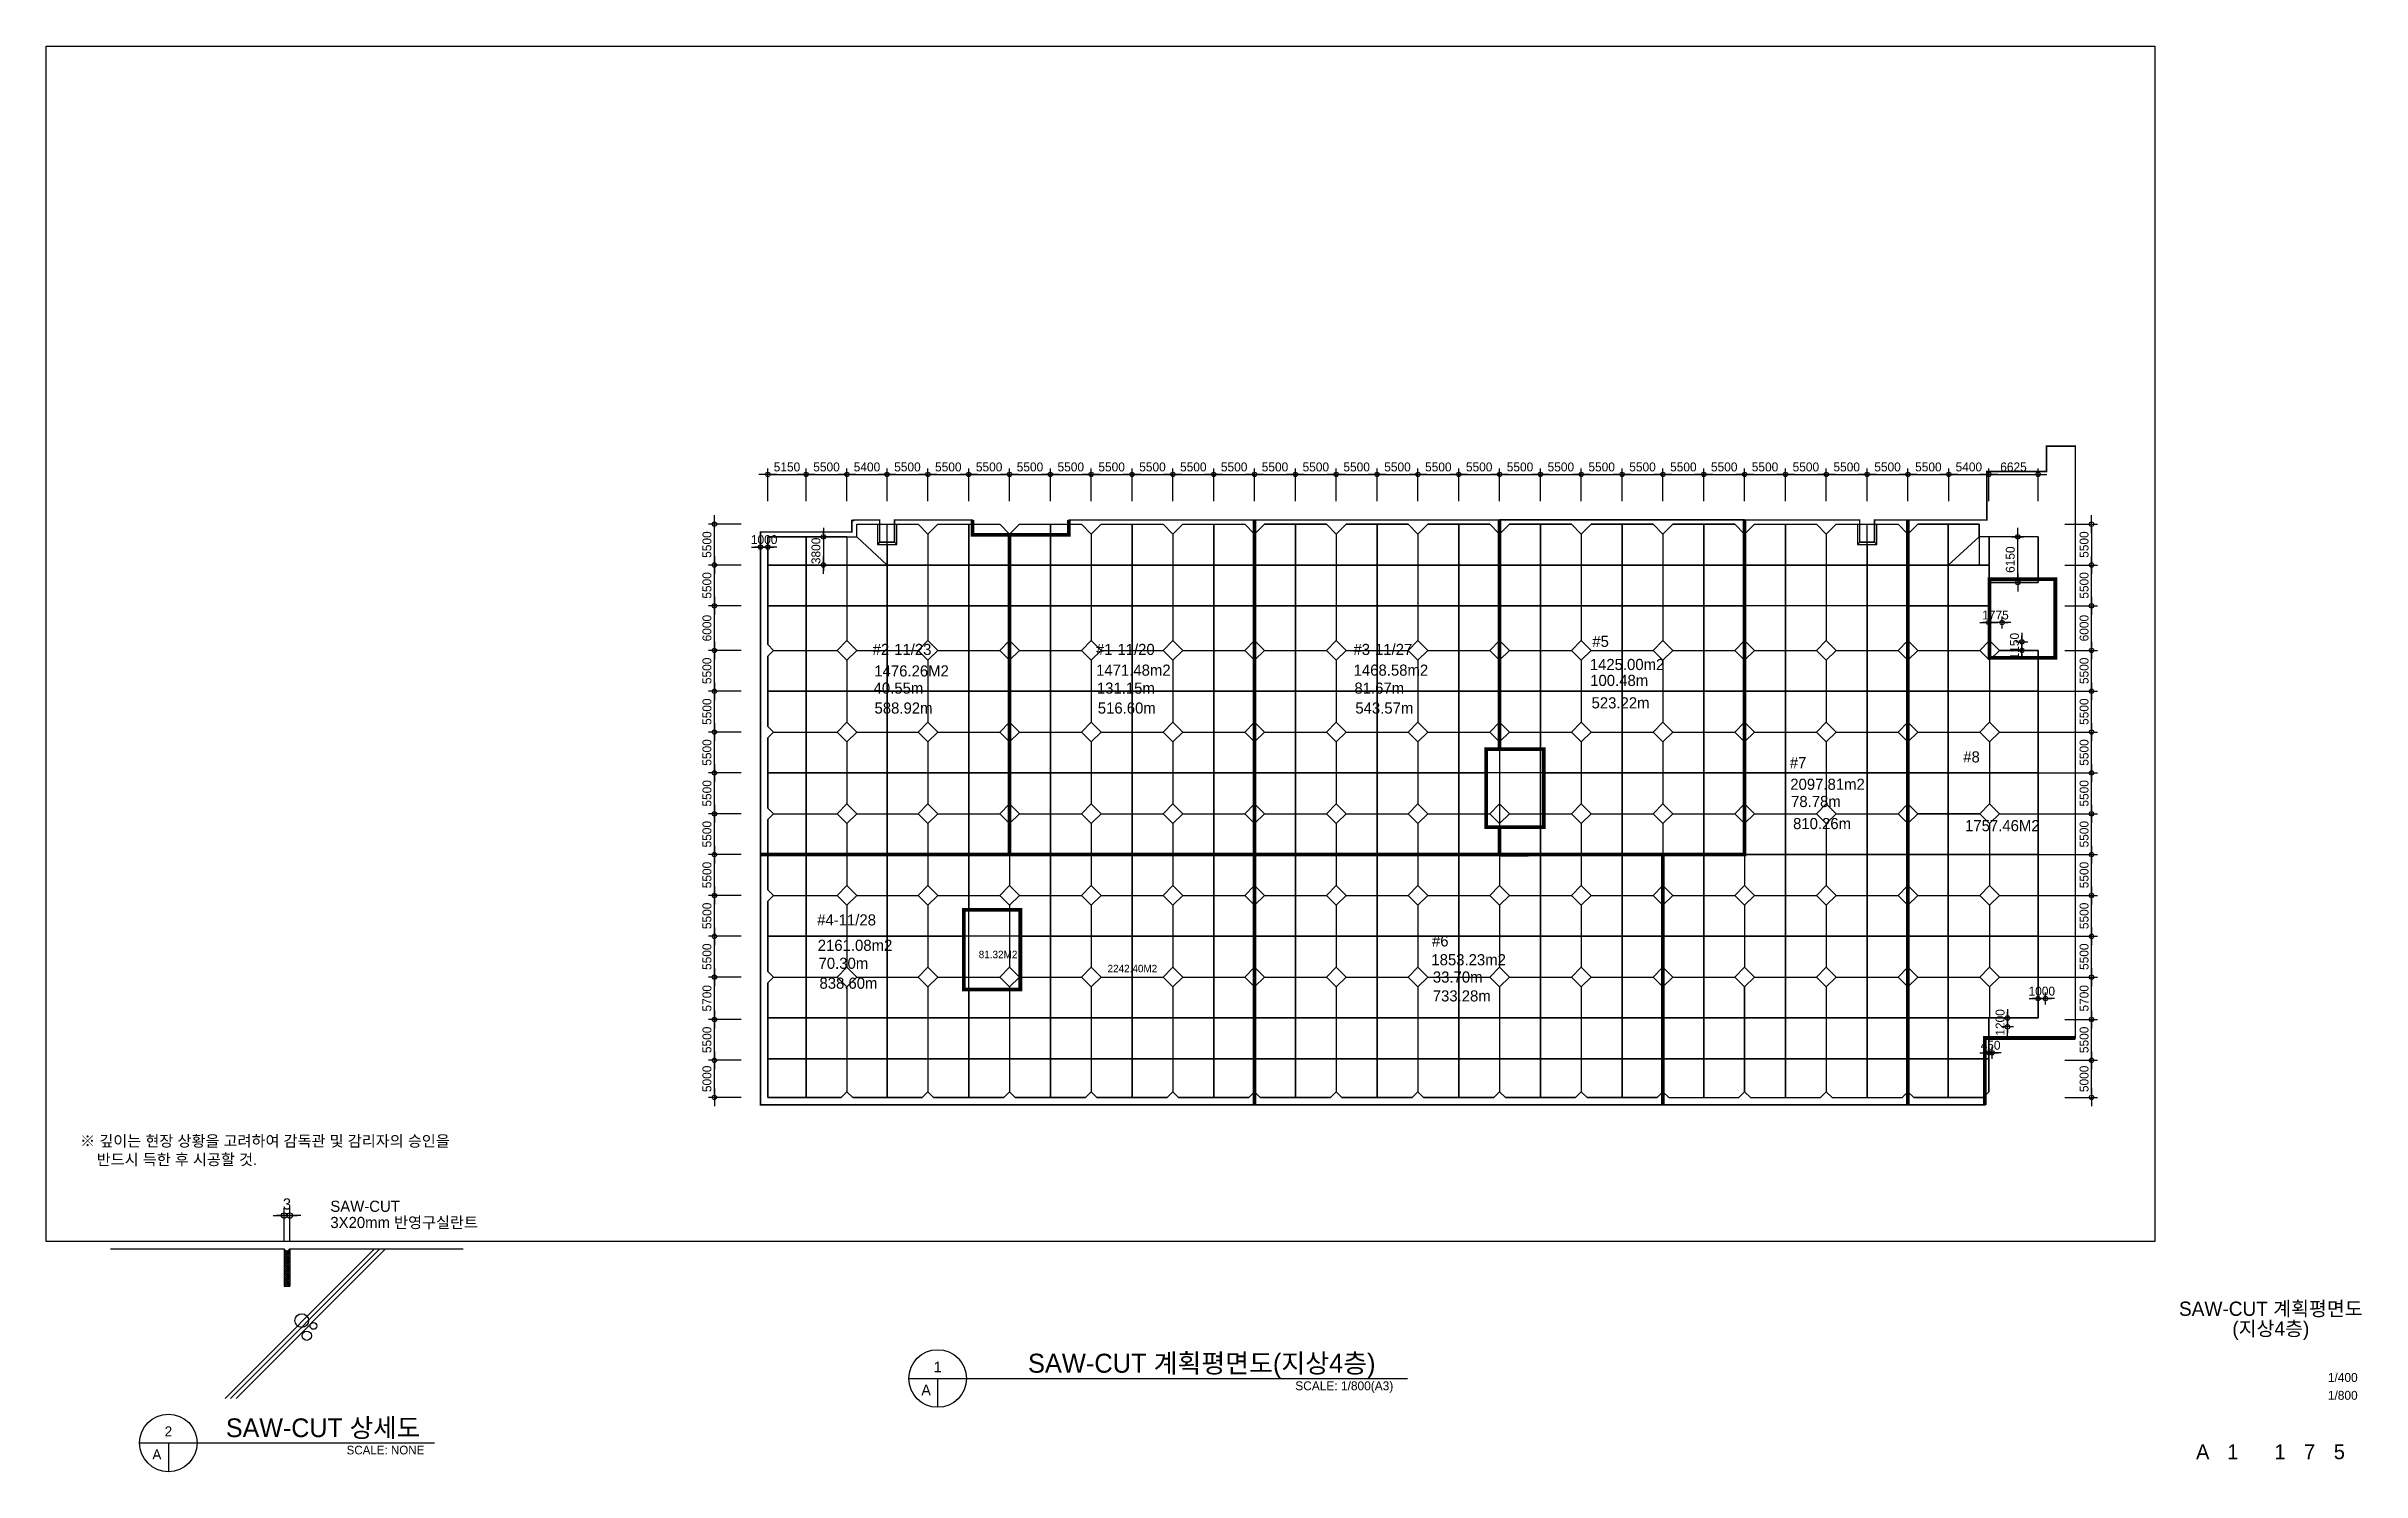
# Model space of a CAD drawing. Header units: millimetres. Extents: x -869187 to 1405794, y -1345622 to 197746.
# Drawn here: x 8000 to 319839, y -915813 to -723854 of the extents above; entities that cross this region are included whole.
import ezdxf
from ezdxf.enums import TextEntityAlignment as Align

# ---------------------------------------------------------------- set-up
doc = ezdxf.new("R2010")
doc.units = ezdxf.units.MM
doc.header["$LTSCALE"] = 1000
doc.header["$MEASUREMENT"] = 0
doc.header["$PDSIZE"] = -10
doc.layers.get('0').update_dxf_attribs({"linetype": 'CONTINUOUS'})
doc.layers.get('Defpoints').update_dxf_attribs({"color": 171, "linetype": 'CONTINUOUS'})
for name, color, linetype in [('151', 151, 'CONTINUOUS'), ('CON', 2, 'CONTINUOUS'), ('DIM', 7, 'CONTINUOUS'), ('E3', 8, 'CONTINUOUS'), ('FIN', 5, 'CONTINUOUS'), ('LED', 7, 'CONTINUOUS'), ('NDIM', 7, 'CONTINUOUS'), ('SAW-CUT', 6, 'CONTINUOUS'), ('SYM', 7, 'CONTINUOUS'), ('TEXT', 3, 'CONTINUOUS'), ('TEXT-TITLE', 6, 'CONTINUOUS'), ('TEXT-기입', 6, 'CONTINUOUS'), ('WIPEOUT', 6, 'CONTINUOUS')]:
    doc.layers.add(name, color=color, linetype=linetype)
doc.styles.add('CGS', font='cgse', dxfattribs={"bigfont": 'cgs'})
doc.styles.add('나눔바른고딕', font='')
doc.styles.get('나눔바른고딕').set_extended_font_data('나눔바른고딕')
doc.dimstyles.new('400 NDIM', dxfattribs={"dimscale": 400, "dimtxt": 3, "dimasz": 1, "dimexe": 2, "dimexo": 2, "dimgap": 1.5, "dimtad": 1, "dimdec": 0, "dimrnd": 0.25, "dimdsep": 46, "dimtxsty": '나눔바른고딕', "dimblk": 'DOT0', "dimcen": 1, "dimdle": 8, "dimclrd": 7, "dimclre": 7, "dimclrt": 7, "dimadec": 0, "dimazin": 0, "dimtfac": 1, "dimtdec": 0, "dimtix": 1, "dimtmove": 2, "dimatfit": 3, "dimldrblk": 'DOT0', "dimfxl": 1, "dimtolj": 1, "dimtzin": 0, "dimlwd": -1, "dimlwe": -1, "dimarcsym": 0})
doc.dimstyles.new('NDIM 1200', dxfattribs={"dimscale": 500, "dimtxt": 3, "dimasz": 1, "dimexe": 2, "dimexo": 2, "dimgap": 1, "dimtad": 1, "dimdec": 0, "dimdsep": 46, "dimtxsty": 'CGS', "dimblk": 'DOT0', "dimcen": 1, "dimdle": 8, "dimclrd": 2, "dimclre": 2, "dimclrt": 2, "dimadec": 0, "dimazin": 0, "dimtfac": 1, "dimtdec": 0, "dimtix": 1, "dimtmove": 2, "dimatfit": 3, "dimldrblk": 'DOT0', "dimfxl": 1, "dimtolj": 1, "dimtzin": 0, "dimlwd": -1, "dimlwe": -1, "dimarcsym": 0})

msp = doc.modelspace()

# ---------------------------------------------------------------- texts
at = {"ltscale": 10000, "style": '나눔바른고딕'}
for s, p in [('#2-11/23', (119290.9, -805825.6)), ('#1-11/20', (149362.9, -805825.6)), ('#3-11/27', (184050, -805825.6)), ('#5', (216218.7, -804738.9)), ('#7', (242815.8, -821083.9)), ('#8', (266179.1, -820298.3)), ('#4-11/28', (111823, -842255.1)), ('#6', (194626.7, -845085.3))]:
    msp.add_text(s, height=1500, dxfattribs=at).set_placement(p)
at = {"color": 2, "ltscale": 10000, "style": '나눔바른고딕'}
for s, height, p in [('1476.26M2 ', 1500, (119520, -808722.4)), ('1471.48m2 ', 1500, (149386.2, -808616.6)), ('1468.58m2 ', 1500, (184073.3, -808616.6)), ('1425.00m2 ', 1500, (215877.9, -807853.3)), ('2097.81m2 ', 1500, (242879.3, -823984.2)), ('1757.46M2 ', 1500, (266423.9, -829557)), ('2161.08m2 ', 1500, (111898.9, -845672.8)), ('81.32M2 ', 1000, (133580.1, -846659.5)), ('2242.40M2 ', 1000, (150930.6, -848549.8)), ('1853.23m2 ', 1500, (194541.4, -847616.4))]:
    msp.add_text(s, height=height, dxfattribs=at).set_placement(p)
at = {"color": 1, "ltscale": 10000, "style": '나눔바른고딕'}
for s, p in [('40.55m', (119421.3, -811037.4)), ('131.15m', (149493.3, -811037.4)), ('81.67m', (184180.4, -811037.4)), ('100.48m', (215937.6, -809997.5)), ('78.78m', (242986.3, -826305.3)), ('70.30m', (112006, -848093.6)), ('33.70m', (194743.8, -849945.1))]:
    msp.add_text(s, height=1500, dxfattribs=at).set_placement(p)
at = {"color": 114, "ltscale": 10000, "true_color": 0x139b48, "style": '나눔바른고딕'}
for s, p in [('588.92m', (119545.7, -813718.5)), ('516.60m', (149617.7, -813718.5)), ('543.57m', (184304.8, -813718.5)), ('523.22m', (216118.2, -813019.7)), ('810.26m', (243255.2, -829279.5)), ('838.60m', (112130.3, -850774.7)), ('733.28m', (194727.8, -852488.5))]:
    msp.add_text(s, height=1500, dxfattribs=at).set_placement(p)
at = {"layer": 'TEXT', "style": '나눔바른고딕'}
for s, p in [('1', (128046.8, -901708.9)), ('A', (126495.3, -904811.9))]:
    msp.add_text(s, height=1440, dxfattribs=at).set_placement(p, align=Align.MIDDLE)
msp.add_text('SAW-CUT 계획평면도(지상4층)', height=2560, dxfattribs=at).set_placement((140213, -902484.7))
msp.add_text('SCALE: 1/800(A3)', height=1200, dxfattribs=at).set_placement((189413.2, -903648.3), align=Align.TOP_RIGHT)
at = {"layer": 'TEXT-TITLE', "style": '나눔바른고딕'}
for s, p in [('SAW-CUT 계획평면도', (307600, -893866.7)), ('(지상4층)', (307600, -896533.3))]:
    msp.add_text(s, height=1920, dxfattribs=at).set_placement(p, align=Align.MIDDLE_CENTER)
at = {"layer": 'TEXT-기입', "style": '나눔바른고딕'}
for s, p in [('1/400', (315281.5, -904088.5)), ('1/800', (315281.5, -906488.5))]:
    msp.add_text(s, height=1200, dxfattribs=at).set_placement(p, align=Align.BOTTOM_LEFT)
at = {"layer": 'TEXT-기입', "style": 'CGS'}
for s, p in [('A', (298431.1, -913128.5)), ('1', (302481.3, -913128.5)), ('1', (308831.1, -913128.5)), ('7', (312831.1, -913128.5)), ('5', (316831.1, -913128.5))]:
    msp.add_text(s, height=2000, dxfattribs=at).set_placement(p, align=Align.MIDDLE_CENTER)

# ---------------------------------------------------------------- blocks, each defined once
blk = doc.blocks.new('DOT0')
blk.add_line((-3, 0), (3, 0))
at = {"color": 6}
blk.add_circle((0, 0), 0.75, dxfattribs=at)
blk = doc.blocks.new('*D419')
at = {"layer": 'Defpoints', "color": 0, "transparency": 16777216}
for p in [(24300, -10316), (23700, -13905), (24300, -13905)]:
    blk.add_point(p, dxfattribs=at)
at = {"layer": 'DIM', "color": 7, "transparency": 16777216}
for p, q in [((23700, -13105), (23700, -9516)), ((24300, -13105), (24300, -9516)), ((23300, -10316), (22900, -10316)), ((23700, -10316), (24300, -10316)), ((24700, -10316), (25100, -10316))]:
    blk.add_line(p, q, dxfattribs=at)
at = {"layer": 'DIM', "color": 7, "transparency": 16777216, "xscale": 400, "yscale": 400, "zscale": 400}
blk.add_blockref('DOT0', (23700, -10316), dxfattribs=at)
at = {"layer": 'DIM', "color": 7, "transparency": 16777216, "xscale": 400, "yscale": 400, "zscale": 400, "rotation": 180}
blk.add_blockref('DOT0', (24300, -10316), dxfattribs=at)
at = {"layer": 'DIM', "color": 7, "transparency": 16777216, "insert": (24000, -9066), "char_height": 1200, "attachment_point": 5, "style": '나눔바른고딕'}
blk.add_mtext('\\A1;3', dxfattribs=at)
blk = doc.blocks.new('*D24')
at = {"layer": 'Defpoints', "color": 0, "ltscale": 0.4, "transparency": 16777216}
for p in [(110330, -781509), (105180, -785909), (110330, -785909)]:
    blk.add_point(p, dxfattribs=at)
at = {"layer": 'NDIM', "ltscale": 0.4, "transparency": 16777216}
for p, q in [((105180, -785109), (105180, -780709)), ((105580, -781509), (109930, -781509)), ((110330, -785109), (110330, -780709))]:
    blk.add_line(p, q, dxfattribs=at)
at = {"layer": 'NDIM', "ltscale": 0.4, "transparency": 16777216, "xscale": 400, "yscale": 400, "zscale": 400, "rotation": 180}
blk.add_blockref('DOT0', (105180, -781509), dxfattribs=at)
at = {"layer": 'NDIM', "ltscale": 0.4, "transparency": 16777216, "xscale": 400, "yscale": 400, "zscale": 400}
blk.add_blockref('DOT0', (110330, -781509), dxfattribs=at)
at = {"layer": 'NDIM', "ltscale": 0.4, "transparency": 16777216, "insert": (107755, -780509), "char_height": 1200, "attachment_point": 5, "style": 'CGS'}
blk.add_mtext('\\A1;5150', dxfattribs=at)
blk = doc.blocks.new('*D25')
at = {"layer": 'Defpoints', "color": 0, "ltscale": 0.4, "transparency": 16777216}
for p in [(115830, -781509), (110330, -785909), (115830, -785909)]:
    blk.add_point(p, dxfattribs=at)
at = {"layer": 'NDIM', "ltscale": 0.4, "transparency": 16777216}
for p, q in [((110330, -785109), (110330, -780709)), ((110730, -781509), (115430, -781509)), ((115830, -785109), (115830, -780709))]:
    blk.add_line(p, q, dxfattribs=at)
at = {"layer": 'NDIM', "ltscale": 0.4, "transparency": 16777216, "xscale": 400, "yscale": 400, "zscale": 400, "rotation": 180}
blk.add_blockref('DOT0', (110330, -781509), dxfattribs=at)
at = {"layer": 'NDIM', "ltscale": 0.4, "transparency": 16777216, "xscale": 400, "yscale": 400, "zscale": 400}
blk.add_blockref('DOT0', (115830, -781509), dxfattribs=at)
at = {"layer": 'NDIM', "ltscale": 0.4, "transparency": 16777216, "insert": (113080, -780509), "char_height": 1200, "attachment_point": 5, "style": 'CGS'}
blk.add_mtext('\\A1;5500', dxfattribs=at)
blk = doc.blocks.new('*D26')
at = {"layer": 'Defpoints', "color": 0, "ltscale": 0.4, "transparency": 16777216}
for p in [(126730, -781509), (121230, -785909), (126730, -785909)]:
    blk.add_point(p, dxfattribs=at)
at = {"layer": 'NDIM', "ltscale": 0.4, "transparency": 16777216}
for p, q in [((121230, -785109), (121230, -780709)), ((121630, -781509), (126330, -781509)), ((126730, -785109), (126730, -780709))]:
    blk.add_line(p, q, dxfattribs=at)
at = {"layer": 'NDIM', "ltscale": 0.4, "transparency": 16777216, "xscale": 400, "yscale": 400, "zscale": 400, "rotation": 180}
blk.add_blockref('DOT0', (121230, -781509), dxfattribs=at)
at = {"layer": 'NDIM', "ltscale": 0.4, "transparency": 16777216, "xscale": 400, "yscale": 400, "zscale": 400}
blk.add_blockref('DOT0', (126730, -781509), dxfattribs=at)
at = {"layer": 'NDIM', "ltscale": 0.4, "transparency": 16777216, "insert": (123980, -780509), "char_height": 1200, "attachment_point": 5, "style": 'CGS'}
blk.add_mtext('\\A1;5500', dxfattribs=at)
blk = doc.blocks.new('*D27')
at = {"layer": 'Defpoints', "color": 0, "ltscale": 0.4, "transparency": 16777216}
for p in [(121230, -781509), (115830, -785909), (121230, -785909)]:
    blk.add_point(p, dxfattribs=at)
at = {"layer": 'NDIM', "ltscale": 0.4, "transparency": 16777216}
for p, q in [((115830, -785109), (115830, -780709)), ((116230, -781509), (120830, -781509)), ((121230, -785109), (121230, -780709))]:
    blk.add_line(p, q, dxfattribs=at)
at = {"layer": 'NDIM', "ltscale": 0.4, "transparency": 16777216, "xscale": 400, "yscale": 400, "zscale": 400, "rotation": 180}
blk.add_blockref('DOT0', (115830, -781509), dxfattribs=at)
at = {"layer": 'NDIM', "ltscale": 0.4, "transparency": 16777216, "xscale": 400, "yscale": 400, "zscale": 400}
blk.add_blockref('DOT0', (121230, -781509), dxfattribs=at)
at = {"layer": 'NDIM', "ltscale": 0.4, "transparency": 16777216, "insert": (118530, -780509), "char_height": 1200, "attachment_point": 5, "style": 'CGS'}
blk.add_mtext('\\A1;5400', dxfattribs=at)
blk = doc.blocks.new('*D28')
at = {"layer": 'Defpoints', "color": 0, "ltscale": 0.4, "transparency": 16777216}
for p in [(132230, -781509), (126730, -785909), (132230, -785909)]:
    blk.add_point(p, dxfattribs=at)
at = {"layer": 'NDIM', "ltscale": 0.4, "transparency": 16777216}
for p, q in [((126730, -785109), (126730, -780709)), ((127130, -781509), (131830, -781509)), ((132230, -785109), (132230, -780709))]:
    blk.add_line(p, q, dxfattribs=at)
at = {"layer": 'NDIM', "ltscale": 0.4, "transparency": 16777216, "xscale": 400, "yscale": 400, "zscale": 400, "rotation": 180}
blk.add_blockref('DOT0', (126730, -781509), dxfattribs=at)
at = {"layer": 'NDIM', "ltscale": 0.4, "transparency": 16777216, "xscale": 400, "yscale": 400, "zscale": 400}
blk.add_blockref('DOT0', (132230, -781509), dxfattribs=at)
at = {"layer": 'NDIM', "ltscale": 0.4, "transparency": 16777216, "insert": (129480, -780509), "char_height": 1200, "attachment_point": 5, "style": 'CGS'}
blk.add_mtext('\\A1;5500', dxfattribs=at)
blk = doc.blocks.new('*D29')
at = {"layer": 'Defpoints', "color": 0, "ltscale": 0.4, "transparency": 16777216}
for p in [(137730, -781509), (132230, -785909), (137730, -785909)]:
    blk.add_point(p, dxfattribs=at)
at = {"layer": 'NDIM', "ltscale": 0.4, "transparency": 16777216}
for p, q in [((132230, -785109), (132230, -780709)), ((132630, -781509), (137330, -781509)), ((137730, -785109), (137730, -780709))]:
    blk.add_line(p, q, dxfattribs=at)
at = {"layer": 'NDIM', "ltscale": 0.4, "transparency": 16777216, "xscale": 400, "yscale": 400, "zscale": 400, "rotation": 180}
blk.add_blockref('DOT0', (132230, -781509), dxfattribs=at)
at = {"layer": 'NDIM', "ltscale": 0.4, "transparency": 16777216, "xscale": 400, "yscale": 400, "zscale": 400}
blk.add_blockref('DOT0', (137730, -781509), dxfattribs=at)
at = {"layer": 'NDIM', "ltscale": 0.4, "transparency": 16777216, "insert": (134980, -780509), "char_height": 1200, "attachment_point": 5, "style": 'CGS'}
blk.add_mtext('\\A1;5500', dxfattribs=at)
blk = doc.blocks.new('*D30')
at = {"layer": 'Defpoints', "color": 0, "ltscale": 0.4, "transparency": 16777216}
for p in [(143230, -781509), (137730, -785909), (143230, -785909)]:
    blk.add_point(p, dxfattribs=at)
at = {"layer": 'NDIM', "ltscale": 0.4, "transparency": 16777216}
for p, q in [((137730, -785109), (137730, -780709)), ((138130, -781509), (142830, -781509)), ((143230, -785109), (143230, -780709))]:
    blk.add_line(p, q, dxfattribs=at)
at = {"layer": 'NDIM', "ltscale": 0.4, "transparency": 16777216, "xscale": 400, "yscale": 400, "zscale": 400, "rotation": 180}
blk.add_blockref('DOT0', (137730, -781509), dxfattribs=at)
at = {"layer": 'NDIM', "ltscale": 0.4, "transparency": 16777216, "xscale": 400, "yscale": 400, "zscale": 400}
blk.add_blockref('DOT0', (143230, -781509), dxfattribs=at)
at = {"layer": 'NDIM', "ltscale": 0.4, "transparency": 16777216, "insert": (140480, -780509), "char_height": 1200, "attachment_point": 5, "style": 'CGS'}
blk.add_mtext('\\A1;5500', dxfattribs=at)
blk = doc.blocks.new('*D31')
at = {"layer": 'Defpoints', "color": 0, "ltscale": 0.4, "transparency": 16777216}
for p in [(148730, -781509), (143230, -785909), (148730, -785909)]:
    blk.add_point(p, dxfattribs=at)
at = {"layer": 'NDIM', "ltscale": 0.4, "transparency": 16777216}
for p, q in [((143230, -785109), (143230, -780709)), ((143630, -781509), (148330, -781509)), ((148730, -785109), (148730, -780709))]:
    blk.add_line(p, q, dxfattribs=at)
at = {"layer": 'NDIM', "ltscale": 0.4, "transparency": 16777216, "xscale": 400, "yscale": 400, "zscale": 400, "rotation": 180}
blk.add_blockref('DOT0', (143230, -781509), dxfattribs=at)
at = {"layer": 'NDIM', "ltscale": 0.4, "transparency": 16777216, "xscale": 400, "yscale": 400, "zscale": 400}
blk.add_blockref('DOT0', (148730, -781509), dxfattribs=at)
at = {"layer": 'NDIM', "ltscale": 0.4, "transparency": 16777216, "insert": (145980, -780509), "char_height": 1200, "attachment_point": 5, "style": 'CGS'}
blk.add_mtext('\\A1;5500', dxfattribs=at)
blk = doc.blocks.new('*D32')
at = {"layer": 'Defpoints', "color": 0, "ltscale": 0.4, "transparency": 16777216}
for p in [(154230, -781509), (148730, -785909), (154230, -785909)]:
    blk.add_point(p, dxfattribs=at)
at = {"layer": 'NDIM', "ltscale": 0.4, "transparency": 16777216}
for p, q in [((148730, -785109), (148730, -780709)), ((149130, -781509), (153830, -781509)), ((154230, -785109), (154230, -780709))]:
    blk.add_line(p, q, dxfattribs=at)
at = {"layer": 'NDIM', "ltscale": 0.4, "transparency": 16777216, "xscale": 400, "yscale": 400, "zscale": 400, "rotation": 180}
blk.add_blockref('DOT0', (148730, -781509), dxfattribs=at)
at = {"layer": 'NDIM', "ltscale": 0.4, "transparency": 16777216, "xscale": 400, "yscale": 400, "zscale": 400}
blk.add_blockref('DOT0', (154230, -781509), dxfattribs=at)
at = {"layer": 'NDIM', "ltscale": 0.4, "transparency": 16777216, "insert": (151480, -780509), "char_height": 1200, "attachment_point": 5, "style": 'CGS'}
blk.add_mtext('\\A1;5500', dxfattribs=at)
blk = doc.blocks.new('*D33')
at = {"layer": 'Defpoints', "color": 0, "ltscale": 0.4, "transparency": 16777216}
for p in [(159730, -781509), (154230, -785909), (159730, -785909)]:
    blk.add_point(p, dxfattribs=at)
at = {"layer": 'NDIM', "ltscale": 0.4, "transparency": 16777216}
for p, q in [((154230, -785109), (154230, -780709)), ((154630, -781509), (159330, -781509)), ((159730, -785109), (159730, -780709))]:
    blk.add_line(p, q, dxfattribs=at)
at = {"layer": 'NDIM', "ltscale": 0.4, "transparency": 16777216, "xscale": 400, "yscale": 400, "zscale": 400, "rotation": 180}
blk.add_blockref('DOT0', (154230, -781509), dxfattribs=at)
at = {"layer": 'NDIM', "ltscale": 0.4, "transparency": 16777216, "xscale": 400, "yscale": 400, "zscale": 400}
blk.add_blockref('DOT0', (159730, -781509), dxfattribs=at)
at = {"layer": 'NDIM', "ltscale": 0.4, "transparency": 16777216, "insert": (156980, -780509), "char_height": 1200, "attachment_point": 5, "style": 'CGS'}
blk.add_mtext('\\A1;5500', dxfattribs=at)
blk = doc.blocks.new('*D34')
at = {"layer": 'Defpoints', "color": 0, "ltscale": 0.4, "transparency": 16777216}
for p in [(165230, -781509), (159730, -785909), (165230, -785909)]:
    blk.add_point(p, dxfattribs=at)
at = {"layer": 'NDIM', "ltscale": 0.4, "transparency": 16777216}
for p, q in [((159730, -785109), (159730, -780709)), ((160130, -781509), (164830, -781509)), ((165230, -785109), (165230, -780709))]:
    blk.add_line(p, q, dxfattribs=at)
at = {"layer": 'NDIM', "ltscale": 0.4, "transparency": 16777216, "xscale": 400, "yscale": 400, "zscale": 400, "rotation": 180}
blk.add_blockref('DOT0', (159730, -781509), dxfattribs=at)
at = {"layer": 'NDIM', "ltscale": 0.4, "transparency": 16777216, "xscale": 400, "yscale": 400, "zscale": 400}
blk.add_blockref('DOT0', (165230, -781509), dxfattribs=at)
at = {"layer": 'NDIM', "ltscale": 0.4, "transparency": 16777216, "insert": (162480, -780509), "char_height": 1200, "attachment_point": 5, "style": 'CGS'}
blk.add_mtext('\\A1;5500', dxfattribs=at)
blk = doc.blocks.new('*D35')
at = {"layer": 'Defpoints', "color": 0, "ltscale": 0.4, "transparency": 16777216}
for p in [(170730, -781509), (165230, -785909), (170730, -785909)]:
    blk.add_point(p, dxfattribs=at)
at = {"layer": 'NDIM', "ltscale": 0.4, "transparency": 16777216}
for p, q in [((165230, -785109), (165230, -780709)), ((165630, -781509), (170330, -781509)), ((170730, -785109), (170730, -780709))]:
    blk.add_line(p, q, dxfattribs=at)
at = {"layer": 'NDIM', "ltscale": 0.4, "transparency": 16777216, "xscale": 400, "yscale": 400, "zscale": 400, "rotation": 180}
blk.add_blockref('DOT0', (165230, -781509), dxfattribs=at)
at = {"layer": 'NDIM', "ltscale": 0.4, "transparency": 16777216, "xscale": 400, "yscale": 400, "zscale": 400}
blk.add_blockref('DOT0', (170730, -781509), dxfattribs=at)
at = {"layer": 'NDIM', "ltscale": 0.4, "transparency": 16777216, "insert": (167980, -780509), "char_height": 1200, "attachment_point": 5, "style": 'CGS'}
blk.add_mtext('\\A1;5500', dxfattribs=at)
blk = doc.blocks.new('*D36')
at = {"layer": 'Defpoints', "color": 0, "ltscale": 0.4, "transparency": 16777216}
for p in [(176230, -781509), (170730, -785909), (176230, -785909)]:
    blk.add_point(p, dxfattribs=at)
at = {"layer": 'NDIM', "ltscale": 0.4, "transparency": 16777216}
for p, q in [((170730, -785109), (170730, -780709)), ((171130, -781509), (175830, -781509)), ((176230, -785109), (176230, -780709))]:
    blk.add_line(p, q, dxfattribs=at)
at = {"layer": 'NDIM', "ltscale": 0.4, "transparency": 16777216, "xscale": 400, "yscale": 400, "zscale": 400, "rotation": 180}
blk.add_blockref('DOT0', (170730, -781509), dxfattribs=at)
at = {"layer": 'NDIM', "ltscale": 0.4, "transparency": 16777216, "xscale": 400, "yscale": 400, "zscale": 400}
blk.add_blockref('DOT0', (176230, -781509), dxfattribs=at)
at = {"layer": 'NDIM', "ltscale": 0.4, "transparency": 16777216, "insert": (173480, -780509), "char_height": 1200, "attachment_point": 5, "style": 'CGS'}
blk.add_mtext('\\A1;5500', dxfattribs=at)
blk = doc.blocks.new('*D37')
at = {"layer": 'Defpoints', "color": 0, "ltscale": 0.4, "transparency": 16777216}
for p in [(181730, -781509), (176230, -785909), (181730, -785909)]:
    blk.add_point(p, dxfattribs=at)
at = {"layer": 'NDIM', "ltscale": 0.4, "transparency": 16777216}
for p, q in [((176230, -785109), (176230, -780709)), ((176630, -781509), (181330, -781509)), ((181730, -785109), (181730, -780709))]:
    blk.add_line(p, q, dxfattribs=at)
at = {"layer": 'NDIM', "ltscale": 0.4, "transparency": 16777216, "xscale": 400, "yscale": 400, "zscale": 400, "rotation": 180}
blk.add_blockref('DOT0', (176230, -781509), dxfattribs=at)
at = {"layer": 'NDIM', "ltscale": 0.4, "transparency": 16777216, "xscale": 400, "yscale": 400, "zscale": 400}
blk.add_blockref('DOT0', (181730, -781509), dxfattribs=at)
at = {"layer": 'NDIM', "ltscale": 0.4, "transparency": 16777216, "insert": (178980, -780509), "char_height": 1200, "attachment_point": 5, "style": 'CGS'}
blk.add_mtext('\\A1;5500', dxfattribs=at)
blk = doc.blocks.new('*D38')
at = {"layer": 'Defpoints', "color": 0, "ltscale": 0.4, "transparency": 16777216}
for p in [(187230, -781509), (181730, -785909), (187230, -785909)]:
    blk.add_point(p, dxfattribs=at)
at = {"layer": 'NDIM', "ltscale": 0.4, "transparency": 16777216}
for p, q in [((181730, -785109), (181730, -780709)), ((182130, -781509), (186830, -781509)), ((187230, -785109), (187230, -780709))]:
    blk.add_line(p, q, dxfattribs=at)
at = {"layer": 'NDIM', "ltscale": 0.4, "transparency": 16777216, "xscale": 400, "yscale": 400, "zscale": 400, "rotation": 180}
blk.add_blockref('DOT0', (181730, -781509), dxfattribs=at)
at = {"layer": 'NDIM', "ltscale": 0.4, "transparency": 16777216, "xscale": 400, "yscale": 400, "zscale": 400}
blk.add_blockref('DOT0', (187230, -781509), dxfattribs=at)
at = {"layer": 'NDIM', "ltscale": 0.4, "transparency": 16777216, "insert": (184480, -780509), "char_height": 1200, "attachment_point": 5, "style": 'CGS'}
blk.add_mtext('\\A1;5500', dxfattribs=at)
blk = doc.blocks.new('*D39')
at = {"layer": 'Defpoints', "color": 0, "ltscale": 0.4, "transparency": 16777216}
for p in [(192730, -781509), (187230, -785909), (192730, -785909)]:
    blk.add_point(p, dxfattribs=at)
at = {"layer": 'NDIM', "ltscale": 0.4, "transparency": 16777216}
for p, q in [((187230, -785109), (187230, -780709)), ((187630, -781509), (192330, -781509)), ((192730, -785109), (192730, -780709))]:
    blk.add_line(p, q, dxfattribs=at)
at = {"layer": 'NDIM', "ltscale": 0.4, "transparency": 16777216, "xscale": 400, "yscale": 400, "zscale": 400, "rotation": 180}
blk.add_blockref('DOT0', (187230, -781509), dxfattribs=at)
at = {"layer": 'NDIM', "ltscale": 0.4, "transparency": 16777216, "xscale": 400, "yscale": 400, "zscale": 400}
blk.add_blockref('DOT0', (192730, -781509), dxfattribs=at)
at = {"layer": 'NDIM', "ltscale": 0.4, "transparency": 16777216, "insert": (189980, -780509), "char_height": 1200, "attachment_point": 5, "style": 'CGS'}
blk.add_mtext('\\A1;5500', dxfattribs=at)
blk = doc.blocks.new('*D40')
at = {"layer": 'Defpoints', "color": 0, "ltscale": 0.4, "transparency": 16777216}
for p in [(198230, -781509), (192730, -785909), (198230, -785909)]:
    blk.add_point(p, dxfattribs=at)
at = {"layer": 'NDIM', "ltscale": 0.4, "transparency": 16777216}
for p, q in [((192730, -785109), (192730, -780709)), ((193130, -781509), (197830, -781509)), ((198230, -785109), (198230, -780709))]:
    blk.add_line(p, q, dxfattribs=at)
at = {"layer": 'NDIM', "ltscale": 0.4, "transparency": 16777216, "xscale": 400, "yscale": 400, "zscale": 400, "rotation": 180}
blk.add_blockref('DOT0', (192730, -781509), dxfattribs=at)
at = {"layer": 'NDIM', "ltscale": 0.4, "transparency": 16777216, "xscale": 400, "yscale": 400, "zscale": 400}
blk.add_blockref('DOT0', (198230, -781509), dxfattribs=at)
at = {"layer": 'NDIM', "ltscale": 0.4, "transparency": 16777216, "insert": (195480, -780509), "char_height": 1200, "attachment_point": 5, "style": 'CGS'}
blk.add_mtext('\\A1;5500', dxfattribs=at)
blk = doc.blocks.new('*D41')
at = {"layer": 'Defpoints', "color": 0, "ltscale": 0.4, "transparency": 16777216}
for p in [(203730, -781509), (198230, -785909), (203730, -785909)]:
    blk.add_point(p, dxfattribs=at)
at = {"layer": 'NDIM', "ltscale": 0.4, "transparency": 16777216}
for p, q in [((198230, -785109), (198230, -780709)), ((198630, -781509), (203330, -781509)), ((203730, -785109), (203730, -780709))]:
    blk.add_line(p, q, dxfattribs=at)
at = {"layer": 'NDIM', "ltscale": 0.4, "transparency": 16777216, "xscale": 400, "yscale": 400, "zscale": 400, "rotation": 180}
blk.add_blockref('DOT0', (198230, -781509), dxfattribs=at)
at = {"layer": 'NDIM', "ltscale": 0.4, "transparency": 16777216, "xscale": 400, "yscale": 400, "zscale": 400}
blk.add_blockref('DOT0', (203730, -781509), dxfattribs=at)
at = {"layer": 'NDIM', "ltscale": 0.4, "transparency": 16777216, "insert": (200980, -780509), "char_height": 1200, "attachment_point": 5, "style": 'CGS'}
blk.add_mtext('\\A1;5500', dxfattribs=at)
blk = doc.blocks.new('*D42')
at = {"layer": 'Defpoints', "color": 0, "ltscale": 0.4, "transparency": 16777216}
for p in [(209230, -781509), (203730, -785909), (209230, -785909)]:
    blk.add_point(p, dxfattribs=at)
at = {"layer": 'NDIM', "ltscale": 0.4, "transparency": 16777216}
for p, q in [((203730, -785109), (203730, -780709)), ((204130, -781509), (208830, -781509)), ((209230, -785109), (209230, -780709))]:
    blk.add_line(p, q, dxfattribs=at)
at = {"layer": 'NDIM', "ltscale": 0.4, "transparency": 16777216, "xscale": 400, "yscale": 400, "zscale": 400, "rotation": 180}
blk.add_blockref('DOT0', (203730, -781509), dxfattribs=at)
at = {"layer": 'NDIM', "ltscale": 0.4, "transparency": 16777216, "xscale": 400, "yscale": 400, "zscale": 400}
blk.add_blockref('DOT0', (209230, -781509), dxfattribs=at)
at = {"layer": 'NDIM', "ltscale": 0.4, "transparency": 16777216, "insert": (206480, -780509), "char_height": 1200, "attachment_point": 5, "style": 'CGS'}
blk.add_mtext('\\A1;5500', dxfattribs=at)
blk = doc.blocks.new('*D43')
at = {"layer": 'Defpoints', "color": 0, "ltscale": 0.4, "transparency": 16777216}
for p in [(214730, -781509), (209230, -785909), (214730, -785909)]:
    blk.add_point(p, dxfattribs=at)
at = {"layer": 'NDIM', "ltscale": 0.4, "transparency": 16777216}
for p, q in [((209230, -785109), (209230, -780709)), ((209630, -781509), (214330, -781509)), ((214730, -785109), (214730, -780709))]:
    blk.add_line(p, q, dxfattribs=at)
at = {"layer": 'NDIM', "ltscale": 0.4, "transparency": 16777216, "xscale": 400, "yscale": 400, "zscale": 400, "rotation": 180}
blk.add_blockref('DOT0', (209230, -781509), dxfattribs=at)
at = {"layer": 'NDIM', "ltscale": 0.4, "transparency": 16777216, "xscale": 400, "yscale": 400, "zscale": 400}
blk.add_blockref('DOT0', (214730, -781509), dxfattribs=at)
at = {"layer": 'NDIM', "ltscale": 0.4, "transparency": 16777216, "insert": (211980, -780509), "char_height": 1200, "attachment_point": 5, "style": 'CGS'}
blk.add_mtext('\\A1;5500', dxfattribs=at)
blk = doc.blocks.new('*D44')
at = {"layer": 'Defpoints', "color": 0, "ltscale": 0.4, "transparency": 16777216}
for p in [(220230, -781509), (214730, -785909), (220230, -785909)]:
    blk.add_point(p, dxfattribs=at)
at = {"layer": 'NDIM', "ltscale": 0.4, "transparency": 16777216}
for p, q in [((214730, -785109), (214730, -780709)), ((215130, -781509), (219830, -781509)), ((220230, -785109), (220230, -780709))]:
    blk.add_line(p, q, dxfattribs=at)
at = {"layer": 'NDIM', "ltscale": 0.4, "transparency": 16777216, "xscale": 400, "yscale": 400, "zscale": 400, "rotation": 180}
blk.add_blockref('DOT0', (214730, -781509), dxfattribs=at)
at = {"layer": 'NDIM', "ltscale": 0.4, "transparency": 16777216, "xscale": 400, "yscale": 400, "zscale": 400}
blk.add_blockref('DOT0', (220230, -781509), dxfattribs=at)
at = {"layer": 'NDIM', "ltscale": 0.4, "transparency": 16777216, "insert": (217480, -780509), "char_height": 1200, "attachment_point": 5, "style": 'CGS'}
blk.add_mtext('\\A1;5500', dxfattribs=at)
blk = doc.blocks.new('*D45')
at = {"layer": 'Defpoints', "color": 0, "ltscale": 0.4, "transparency": 16777216}
for p in [(225730, -781509), (220230, -785909), (225730, -785909)]:
    blk.add_point(p, dxfattribs=at)
at = {"layer": 'NDIM', "ltscale": 0.4, "transparency": 16777216}
for p, q in [((220230, -785109), (220230, -780709)), ((220630, -781509), (225330, -781509)), ((225730, -785109), (225730, -780709))]:
    blk.add_line(p, q, dxfattribs=at)
at = {"layer": 'NDIM', "ltscale": 0.4, "transparency": 16777216, "xscale": 400, "yscale": 400, "zscale": 400, "rotation": 180}
blk.add_blockref('DOT0', (220230, -781509), dxfattribs=at)
at = {"layer": 'NDIM', "ltscale": 0.4, "transparency": 16777216, "xscale": 400, "yscale": 400, "zscale": 400}
blk.add_blockref('DOT0', (225730, -781509), dxfattribs=at)
at = {"layer": 'NDIM', "ltscale": 0.4, "transparency": 16777216, "insert": (222980, -780509), "char_height": 1200, "attachment_point": 5, "style": 'CGS'}
blk.add_mtext('\\A1;5500', dxfattribs=at)
blk = doc.blocks.new('*D46')
at = {"layer": 'Defpoints', "color": 0, "ltscale": 0.4, "transparency": 16777216}
for p in [(231230, -781509), (225730, -785909), (231230, -785909)]:
    blk.add_point(p, dxfattribs=at)
at = {"layer": 'NDIM', "ltscale": 0.4, "transparency": 16777216}
for p, q in [((225730, -785109), (225730, -780709)), ((226130, -781509), (230830, -781509)), ((231230, -785109), (231230, -780709))]:
    blk.add_line(p, q, dxfattribs=at)
at = {"layer": 'NDIM', "ltscale": 0.4, "transparency": 16777216, "xscale": 400, "yscale": 400, "zscale": 400, "rotation": 180}
blk.add_blockref('DOT0', (225730, -781509), dxfattribs=at)
at = {"layer": 'NDIM', "ltscale": 0.4, "transparency": 16777216, "xscale": 400, "yscale": 400, "zscale": 400}
blk.add_blockref('DOT0', (231230, -781509), dxfattribs=at)
at = {"layer": 'NDIM', "ltscale": 0.4, "transparency": 16777216, "insert": (228480, -780509), "char_height": 1200, "attachment_point": 5, "style": 'CGS'}
blk.add_mtext('\\A1;5500', dxfattribs=at)
blk = doc.blocks.new('*D47')
at = {"layer": 'Defpoints', "color": 0, "ltscale": 0.4, "transparency": 16777216}
for p in [(236730, -781509), (231230, -785909), (236730, -785909)]:
    blk.add_point(p, dxfattribs=at)
at = {"layer": 'NDIM', "ltscale": 0.4, "transparency": 16777216}
for p, q in [((231230, -785109), (231230, -780709)), ((231630, -781509), (236330, -781509)), ((236730, -785109), (236730, -780709))]:
    blk.add_line(p, q, dxfattribs=at)
at = {"layer": 'NDIM', "ltscale": 0.4, "transparency": 16777216, "xscale": 400, "yscale": 400, "zscale": 400, "rotation": 180}
blk.add_blockref('DOT0', (231230, -781509), dxfattribs=at)
at = {"layer": 'NDIM', "ltscale": 0.4, "transparency": 16777216, "xscale": 400, "yscale": 400, "zscale": 400}
blk.add_blockref('DOT0', (236730, -781509), dxfattribs=at)
at = {"layer": 'NDIM', "ltscale": 0.4, "transparency": 16777216, "insert": (233980, -780509), "char_height": 1200, "attachment_point": 5, "style": 'CGS'}
blk.add_mtext('\\A1;5500', dxfattribs=at)
blk = doc.blocks.new('*D48')
at = {"layer": 'Defpoints', "color": 0, "ltscale": 0.4, "transparency": 16777216}
for p in [(242230, -781509), (236730, -785909), (242230, -785909)]:
    blk.add_point(p, dxfattribs=at)
at = {"layer": 'NDIM', "ltscale": 0.4, "transparency": 16777216}
for p, q in [((236730, -785109), (236730, -780709)), ((237130, -781509), (241830, -781509)), ((242230, -785109), (242230, -780709))]:
    blk.add_line(p, q, dxfattribs=at)
at = {"layer": 'NDIM', "ltscale": 0.4, "transparency": 16777216, "xscale": 400, "yscale": 400, "zscale": 400, "rotation": 180}
blk.add_blockref('DOT0', (236730, -781509), dxfattribs=at)
at = {"layer": 'NDIM', "ltscale": 0.4, "transparency": 16777216, "xscale": 400, "yscale": 400, "zscale": 400}
blk.add_blockref('DOT0', (242230, -781509), dxfattribs=at)
at = {"layer": 'NDIM', "ltscale": 0.4, "transparency": 16777216, "insert": (239480, -780509), "char_height": 1200, "attachment_point": 5, "style": 'CGS'}
blk.add_mtext('\\A1;5500', dxfattribs=at)
blk = doc.blocks.new('*D49')
at = {"layer": 'Defpoints', "color": 0, "ltscale": 0.4, "transparency": 16777216}
for p in [(247730, -781509), (242230, -785909), (247730, -785909)]:
    blk.add_point(p, dxfattribs=at)
at = {"layer": 'NDIM', "ltscale": 0.4, "transparency": 16777216}
for p, q in [((242230, -785109), (242230, -780709)), ((242630, -781509), (247330, -781509)), ((247730, -785109), (247730, -780709))]:
    blk.add_line(p, q, dxfattribs=at)
at = {"layer": 'NDIM', "ltscale": 0.4, "transparency": 16777216, "xscale": 400, "yscale": 400, "zscale": 400, "rotation": 180}
blk.add_blockref('DOT0', (242230, -781509), dxfattribs=at)
at = {"layer": 'NDIM', "ltscale": 0.4, "transparency": 16777216, "xscale": 400, "yscale": 400, "zscale": 400}
blk.add_blockref('DOT0', (247730, -781509), dxfattribs=at)
at = {"layer": 'NDIM', "ltscale": 0.4, "transparency": 16777216, "insert": (244980, -780509), "char_height": 1200, "attachment_point": 5, "style": 'CGS'}
blk.add_mtext('\\A1;5500', dxfattribs=at)
blk = doc.blocks.new('*D50')
at = {"layer": 'Defpoints', "color": 0, "ltscale": 0.4, "transparency": 16777216}
for p in [(253230, -781509), (247730, -785909), (253230, -785909)]:
    blk.add_point(p, dxfattribs=at)
at = {"layer": 'NDIM', "ltscale": 0.4, "transparency": 16777216}
for p, q in [((247730, -785109), (247730, -780709)), ((248130, -781509), (252830, -781509)), ((253230, -785109), (253230, -780709))]:
    blk.add_line(p, q, dxfattribs=at)
at = {"layer": 'NDIM', "ltscale": 0.4, "transparency": 16777216, "xscale": 400, "yscale": 400, "zscale": 400, "rotation": 180}
blk.add_blockref('DOT0', (247730, -781509), dxfattribs=at)
at = {"layer": 'NDIM', "ltscale": 0.4, "transparency": 16777216, "xscale": 400, "yscale": 400, "zscale": 400}
blk.add_blockref('DOT0', (253230, -781509), dxfattribs=at)
at = {"layer": 'NDIM', "ltscale": 0.4, "transparency": 16777216, "insert": (250480, -780509), "char_height": 1200, "attachment_point": 5, "style": 'CGS'}
blk.add_mtext('\\A1;5500', dxfattribs=at)
blk = doc.blocks.new('*D51')
at = {"layer": 'Defpoints', "color": 0, "ltscale": 0.4, "transparency": 16777216}
for p in [(258730, -781509), (253230, -785909), (258730, -785909)]:
    blk.add_point(p, dxfattribs=at)
at = {"layer": 'NDIM', "ltscale": 0.4, "transparency": 16777216}
for p, q in [((253230, -785109), (253230, -780709)), ((253630, -781509), (258330, -781509)), ((258730, -785109), (258730, -780709))]:
    blk.add_line(p, q, dxfattribs=at)
at = {"layer": 'NDIM', "ltscale": 0.4, "transparency": 16777216, "xscale": 400, "yscale": 400, "zscale": 400, "rotation": 180}
blk.add_blockref('DOT0', (253230, -781509), dxfattribs=at)
at = {"layer": 'NDIM', "ltscale": 0.4, "transparency": 16777216, "xscale": 400, "yscale": 400, "zscale": 400}
blk.add_blockref('DOT0', (258730, -781509), dxfattribs=at)
at = {"layer": 'NDIM', "ltscale": 0.4, "transparency": 16777216, "insert": (255980, -780509), "char_height": 1200, "attachment_point": 5, "style": 'CGS'}
blk.add_mtext('\\A1;5500', dxfattribs=at)
blk = doc.blocks.new('*D52')
at = {"layer": 'Defpoints', "color": 0, "ltscale": 0.4, "transparency": 16777216}
for p in [(264230, -781509), (258730, -785909), (264230, -785909)]:
    blk.add_point(p, dxfattribs=at)
at = {"layer": 'NDIM', "ltscale": 0.4, "transparency": 16777216}
for p, q in [((258730, -785109), (258730, -780709)), ((259130, -781509), (263830, -781509)), ((264230, -785109), (264230, -780709))]:
    blk.add_line(p, q, dxfattribs=at)
at = {"layer": 'NDIM', "ltscale": 0.4, "transparency": 16777216, "xscale": 400, "yscale": 400, "zscale": 400, "rotation": 180}
blk.add_blockref('DOT0', (258730, -781509), dxfattribs=at)
at = {"layer": 'NDIM', "ltscale": 0.4, "transparency": 16777216, "xscale": 400, "yscale": 400, "zscale": 400}
blk.add_blockref('DOT0', (264230, -781509), dxfattribs=at)
at = {"layer": 'NDIM', "ltscale": 0.4, "transparency": 16777216, "insert": (261480, -780509), "char_height": 1200, "attachment_point": 5, "style": 'CGS'}
blk.add_mtext('\\A1;5500', dxfattribs=at)
blk = doc.blocks.new('*D53')
at = {"layer": 'Defpoints', "color": 0, "ltscale": 0.4, "transparency": 16777216}
for p in [(269630, -781509), (264230, -785909), (269630, -785909)]:
    blk.add_point(p, dxfattribs=at)
at = {"layer": 'NDIM', "ltscale": 0.4, "transparency": 16777216}
for p, q in [((264230, -785109), (264230, -780709)), ((264630, -781509), (269230, -781509)), ((269630, -785109), (269630, -780709))]:
    blk.add_line(p, q, dxfattribs=at)
at = {"layer": 'NDIM', "ltscale": 0.4, "transparency": 16777216, "xscale": 400, "yscale": 400, "zscale": 400, "rotation": 180}
blk.add_blockref('DOT0', (264230, -781509), dxfattribs=at)
at = {"layer": 'NDIM', "ltscale": 0.4, "transparency": 16777216, "xscale": 400, "yscale": 400, "zscale": 400}
blk.add_blockref('DOT0', (269630, -781509), dxfattribs=at)
at = {"layer": 'NDIM', "ltscale": 0.4, "transparency": 16777216, "insert": (266930, -780509), "char_height": 1200, "attachment_point": 5, "style": 'CGS'}
blk.add_mtext('\\A1;5400', dxfattribs=at)
blk = doc.blocks.new('*D54')
at = {"layer": 'Defpoints', "color": 0, "ltscale": 0.4, "transparency": 16777216}
for p in [(276255, -781509), (269630, -785909), (276255, -785909)]:
    blk.add_point(p, dxfattribs=at)
at = {"layer": 'NDIM', "ltscale": 0.4, "transparency": 16777216}
for p, q in [((269630, -785109), (269630, -780709)), ((270030, -781509), (275855, -781509)), ((276255, -785109), (276255, -780709))]:
    blk.add_line(p, q, dxfattribs=at)
at = {"layer": 'NDIM', "ltscale": 0.4, "transparency": 16777216, "xscale": 400, "yscale": 400, "zscale": 400, "rotation": 180}
blk.add_blockref('DOT0', (269630, -781509), dxfattribs=at)
at = {"layer": 'NDIM', "ltscale": 0.4, "transparency": 16777216, "xscale": 400, "yscale": 400, "zscale": 400}
blk.add_blockref('DOT0', (276255, -781509), dxfattribs=at)
at = {"layer": 'NDIM', "ltscale": 0.4, "transparency": 16777216, "insert": (272943, -780509), "char_height": 1200, "attachment_point": 5, "style": 'CGS'}
blk.add_mtext('\\A1;6625', dxfattribs=at)
blk = doc.blocks.new('*D55')
at = {"layer": 'Defpoints', "color": 0, "ltscale": 0.4, "transparency": 16777216}
for p in [(97980, -793709), (102380, -793709), (102380, -799209)]:
    blk.add_point(p, dxfattribs=at)
at = {"layer": 'NDIM', "ltscale": 0.4, "transparency": 16777216}
for p, q in [((101580, -793709), (97180, -793709)), ((97980, -798809), (97980, -794109)), ((101580, -799209), (97180, -799209))]:
    blk.add_line(p, q, dxfattribs=at)
at = {"layer": 'NDIM', "ltscale": 0.4, "transparency": 16777216, "xscale": 400, "yscale": 400, "zscale": 400}
for p, rotation in [((97980, -793709), 90), ((97980, -799209), 270)]:
    blk.add_blockref('DOT0', p, dxfattribs=dict(at, rotation=rotation))
at = {"layer": 'NDIM', "ltscale": 0.4, "transparency": 16777216, "insert": (96980, -796459), "char_height": 1200, "attachment_point": 5, "rotation": 90, "style": 'CGS'}
blk.add_mtext('\\A1;5500', dxfattribs=at)
blk = doc.blocks.new('*D56')
at = {"layer": 'Defpoints', "color": 0, "ltscale": 0.4, "transparency": 16777216}
for p in [(97980, -799209), (102380, -799209), (102380, -805209)]:
    blk.add_point(p, dxfattribs=at)
at = {"layer": 'NDIM', "ltscale": 0.4, "transparency": 16777216}
for p, q in [((101580, -799209), (97180, -799209)), ((97980, -804809), (97980, -799609)), ((101580, -805209), (97180, -805209))]:
    blk.add_line(p, q, dxfattribs=at)
at = {"layer": 'NDIM', "ltscale": 0.4, "transparency": 16777216, "xscale": 400, "yscale": 400, "zscale": 400}
for p, rotation in [((97980, -799209), 90), ((97980, -805209), 270)]:
    blk.add_blockref('DOT0', p, dxfattribs=dict(at, rotation=rotation))
at = {"layer": 'NDIM', "ltscale": 0.4, "transparency": 16777216, "insert": (96980, -802209), "char_height": 1200, "attachment_point": 5, "rotation": 90, "style": 'CGS'}
blk.add_mtext('\\A1;6000', dxfattribs=at)
blk = doc.blocks.new('*D57')
at = {"layer": 'Defpoints', "color": 0, "ltscale": 0.4, "transparency": 16777216}
for p in [(97980, -805209), (102380, -805209), (102380, -810709)]:
    blk.add_point(p, dxfattribs=at)
at = {"layer": 'NDIM', "ltscale": 0.4, "transparency": 16777216}
for p, q in [((101580, -805209), (97180, -805209)), ((97980, -810309), (97980, -805609)), ((101580, -810709), (97180, -810709))]:
    blk.add_line(p, q, dxfattribs=at)
at = {"layer": 'NDIM', "ltscale": 0.4, "transparency": 16777216, "xscale": 400, "yscale": 400, "zscale": 400}
for p, rotation in [((97980, -805209), 90), ((97980, -810709), 270)]:
    blk.add_blockref('DOT0', p, dxfattribs=dict(at, rotation=rotation))
at = {"layer": 'NDIM', "ltscale": 0.4, "transparency": 16777216, "insert": (96980, -807959), "char_height": 1200, "attachment_point": 5, "rotation": 90, "style": 'CGS'}
blk.add_mtext('\\A1;5500', dxfattribs=at)
blk = doc.blocks.new('*D58')
at = {"layer": 'Defpoints', "color": 0, "ltscale": 0.4, "transparency": 16777216}
for p in [(97980, -810709), (102380, -810709), (102380, -816209)]:
    blk.add_point(p, dxfattribs=at)
at = {"layer": 'NDIM', "ltscale": 0.4, "transparency": 16777216}
for p, q in [((101580, -810709), (97180, -810709)), ((97980, -815809), (97980, -811109)), ((101580, -816209), (97180, -816209))]:
    blk.add_line(p, q, dxfattribs=at)
at = {"layer": 'NDIM', "ltscale": 0.4, "transparency": 16777216, "xscale": 400, "yscale": 400, "zscale": 400}
for p, rotation in [((97980, -810709), 90), ((97980, -816209), 270)]:
    blk.add_blockref('DOT0', p, dxfattribs=dict(at, rotation=rotation))
at = {"layer": 'NDIM', "ltscale": 0.4, "transparency": 16777216, "insert": (96980, -813459), "char_height": 1200, "attachment_point": 5, "rotation": 90, "style": 'CGS'}
blk.add_mtext('\\A1;5500', dxfattribs=at)
blk = doc.blocks.new('*D59')
at = {"layer": 'Defpoints', "color": 0, "ltscale": 0.4, "transparency": 16777216}
for p in [(97980, -816209), (102380, -816209), (102380, -821709)]:
    blk.add_point(p, dxfattribs=at)
at = {"layer": 'NDIM', "ltscale": 0.4, "transparency": 16777216}
for p, q in [((101580, -816209), (97180, -816209)), ((97980, -821309), (97980, -816609)), ((101580, -821709), (97180, -821709))]:
    blk.add_line(p, q, dxfattribs=at)
at = {"layer": 'NDIM', "ltscale": 0.4, "transparency": 16777216, "xscale": 400, "yscale": 400, "zscale": 400}
for p, rotation in [((97980, -816209), 90), ((97980, -821709), 270)]:
    blk.add_blockref('DOT0', p, dxfattribs=dict(at, rotation=rotation))
at = {"layer": 'NDIM', "ltscale": 0.4, "transparency": 16777216, "insert": (96980, -818959), "char_height": 1200, "attachment_point": 5, "rotation": 90, "style": 'CGS'}
blk.add_mtext('\\A1;5500', dxfattribs=at)
blk = doc.blocks.new('*D60')
at = {"layer": 'Defpoints', "color": 0, "ltscale": 0.4, "transparency": 16777216}
for p in [(97980, -821709), (102380, -821709), (102380, -827209)]:
    blk.add_point(p, dxfattribs=at)
at = {"layer": 'NDIM', "ltscale": 0.4, "transparency": 16777216}
for p, q in [((101580, -821709), (97180, -821709)), ((97980, -826809), (97980, -822109)), ((101580, -827209), (97180, -827209))]:
    blk.add_line(p, q, dxfattribs=at)
at = {"layer": 'NDIM', "ltscale": 0.4, "transparency": 16777216, "xscale": 400, "yscale": 400, "zscale": 400}
for p, rotation in [((97980, -821709), 90), ((97980, -827209), 270)]:
    blk.add_blockref('DOT0', p, dxfattribs=dict(at, rotation=rotation))
at = {"layer": 'NDIM', "ltscale": 0.4, "transparency": 16777216, "insert": (96980, -824459), "char_height": 1200, "attachment_point": 5, "rotation": 90, "style": 'CGS'}
blk.add_mtext('\\A1;5500', dxfattribs=at)
blk = doc.blocks.new('*D61')
at = {"layer": 'Defpoints', "color": 0, "ltscale": 0.4, "transparency": 16777216}
for p in [(97980, -827209), (102380, -827209), (102380, -832709)]:
    blk.add_point(p, dxfattribs=at)
at = {"layer": 'NDIM', "ltscale": 0.4, "transparency": 16777216}
for p, q in [((101580, -827209), (97180, -827209)), ((97980, -832309), (97980, -827609)), ((101580, -832709), (97180, -832709))]:
    blk.add_line(p, q, dxfattribs=at)
at = {"layer": 'NDIM', "ltscale": 0.4, "transparency": 16777216, "xscale": 400, "yscale": 400, "zscale": 400}
for p, rotation in [((97980, -827209), 90), ((97980, -832709), 270)]:
    blk.add_blockref('DOT0', p, dxfattribs=dict(at, rotation=rotation))
at = {"layer": 'NDIM', "ltscale": 0.4, "transparency": 16777216, "insert": (96980, -829959), "char_height": 1200, "attachment_point": 5, "rotation": 90, "style": 'CGS'}
blk.add_mtext('\\A1;5500', dxfattribs=at)
blk = doc.blocks.new('*D62')
at = {"layer": 'Defpoints', "color": 0, "ltscale": 0.4, "transparency": 16777216}
for p in [(97980, -832709), (102380, -832709), (102380, -838209)]:
    blk.add_point(p, dxfattribs=at)
at = {"layer": 'NDIM', "ltscale": 0.4, "transparency": 16777216}
for p, q in [((101580, -832709), (97180, -832709)), ((97980, -837809), (97980, -833109)), ((101580, -838209), (97180, -838209))]:
    blk.add_line(p, q, dxfattribs=at)
at = {"layer": 'NDIM', "ltscale": 0.4, "transparency": 16777216, "xscale": 400, "yscale": 400, "zscale": 400}
for p, rotation in [((97980, -832709), 90), ((97980, -838209), 270)]:
    blk.add_blockref('DOT0', p, dxfattribs=dict(at, rotation=rotation))
at = {"layer": 'NDIM', "ltscale": 0.4, "transparency": 16777216, "insert": (96980, -835459), "char_height": 1200, "attachment_point": 5, "rotation": 90, "style": 'CGS'}
blk.add_mtext('\\A1;5500', dxfattribs=at)
blk = doc.blocks.new('*D63')
at = {"layer": 'Defpoints', "color": 0, "ltscale": 0.4, "transparency": 16777216}
for p in [(97980, -838209), (102380, -838209), (102380, -843709)]:
    blk.add_point(p, dxfattribs=at)
at = {"layer": 'NDIM', "ltscale": 0.4, "transparency": 16777216}
for p, q in [((101580, -838209), (97180, -838209)), ((97980, -843309), (97980, -838609)), ((101580, -843709), (97180, -843709))]:
    blk.add_line(p, q, dxfattribs=at)
at = {"layer": 'NDIM', "ltscale": 0.4, "transparency": 16777216, "xscale": 400, "yscale": 400, "zscale": 400}
for p, rotation in [((97980, -838209), 90), ((97980, -843709), 270)]:
    blk.add_blockref('DOT0', p, dxfattribs=dict(at, rotation=rotation))
at = {"layer": 'NDIM', "ltscale": 0.4, "transparency": 16777216, "insert": (96980, -840959), "char_height": 1200, "attachment_point": 5, "rotation": 90, "style": 'CGS'}
blk.add_mtext('\\A1;5500', dxfattribs=at)
blk = doc.blocks.new('*D64')
at = {"layer": 'Defpoints', "color": 0, "ltscale": 0.4, "transparency": 16777216}
for p in [(97980, -843709), (102380, -843709), (102380, -849209)]:
    blk.add_point(p, dxfattribs=at)
at = {"layer": 'NDIM', "ltscale": 0.4, "transparency": 16777216}
for p, q in [((101580, -843709), (97180, -843709)), ((97980, -848809), (97980, -844109)), ((101580, -849209), (97180, -849209))]:
    blk.add_line(p, q, dxfattribs=at)
at = {"layer": 'NDIM', "ltscale": 0.4, "transparency": 16777216, "xscale": 400, "yscale": 400, "zscale": 400}
for p, rotation in [((97980, -843709), 90), ((97980, -849209), 270)]:
    blk.add_blockref('DOT0', p, dxfattribs=dict(at, rotation=rotation))
at = {"layer": 'NDIM', "ltscale": 0.4, "transparency": 16777216, "insert": (96980, -846459), "char_height": 1200, "attachment_point": 5, "rotation": 90, "style": 'CGS'}
blk.add_mtext('\\A1;5500', dxfattribs=at)
blk = doc.blocks.new('*D65')
at = {"layer": 'Defpoints', "color": 0, "ltscale": 0.4, "transparency": 16777216}
for p in [(97980, -849209), (102380, -849209), (102380, -854909)]:
    blk.add_point(p, dxfattribs=at)
at = {"layer": 'NDIM', "ltscale": 0.4, "transparency": 16777216}
for p, q in [((101580, -849209), (97180, -849209)), ((97980, -854509), (97980, -849609)), ((101580, -854909), (97180, -854909))]:
    blk.add_line(p, q, dxfattribs=at)
at = {"layer": 'NDIM', "ltscale": 0.4, "transparency": 16777216, "xscale": 400, "yscale": 400, "zscale": 400}
for p, rotation in [((97980, -849209), 90), ((97980, -854909), 270)]:
    blk.add_blockref('DOT0', p, dxfattribs=dict(at, rotation=rotation))
at = {"layer": 'NDIM', "ltscale": 0.4, "transparency": 16777216, "insert": (96980, -852059), "char_height": 1200, "attachment_point": 5, "rotation": 90, "style": 'CGS'}
blk.add_mtext('\\A1;5700', dxfattribs=at)
blk = doc.blocks.new('*D66')
at = {"layer": 'Defpoints', "color": 0, "ltscale": 0.4, "transparency": 16777216}
for p in [(97980, -854909), (102380, -854909), (102380, -860409)]:
    blk.add_point(p, dxfattribs=at)
at = {"layer": 'NDIM', "ltscale": 0.4, "transparency": 16777216}
for p, q in [((101580, -854909), (97180, -854909)), ((97980, -860009), (97980, -855309)), ((101580, -860409), (97180, -860409))]:
    blk.add_line(p, q, dxfattribs=at)
at = {"layer": 'NDIM', "ltscale": 0.4, "transparency": 16777216, "xscale": 400, "yscale": 400, "zscale": 400}
for p, rotation in [((97980, -854909), 90), ((97980, -860409), 270)]:
    blk.add_blockref('DOT0', p, dxfattribs=dict(at, rotation=rotation))
at = {"layer": 'NDIM', "ltscale": 0.4, "transparency": 16777216, "insert": (96980, -857659), "char_height": 1200, "attachment_point": 5, "rotation": 90, "style": 'CGS'}
blk.add_mtext('\\A1;5500', dxfattribs=at)
blk = doc.blocks.new('*D67')
at = {"layer": 'Defpoints', "color": 0, "ltscale": 0.4, "transparency": 16777216}
for p in [(97980, -860409), (102380, -860409), (102380, -865409)]:
    blk.add_point(p, dxfattribs=at)
at = {"layer": 'NDIM', "ltscale": 0.4, "transparency": 16777216}
for p, q in [((101580, -860409), (97180, -860409)), ((97980, -865009), (97980, -860809)), ((101580, -865409), (97180, -865409))]:
    blk.add_line(p, q, dxfattribs=at)
at = {"layer": 'NDIM', "ltscale": 0.4, "transparency": 16777216, "xscale": 400, "yscale": 400, "zscale": 400}
for p, rotation in [((97980, -860409), 90), ((97980, -865409), 270)]:
    blk.add_blockref('DOT0', p, dxfattribs=dict(at, rotation=rotation))
at = {"layer": 'NDIM', "ltscale": 0.4, "transparency": 16777216, "insert": (96980, -862909), "char_height": 1200, "attachment_point": 5, "rotation": 90, "style": 'CGS'}
blk.add_mtext('\\A1;5000', dxfattribs=at)
blk = doc.blocks.new('*D68')
at = {"layer": 'Defpoints', "color": 0, "ltscale": 0.4, "transparency": 16777216}
for p in [(279055, -793709), (283455, -793709), (279055, -799209)]:
    blk.add_point(p, dxfattribs=at)
at = {"layer": 'NDIM', "ltscale": 0.4, "transparency": 16777216}
for p, q in [((279855, -793709), (284255, -793709)), ((283455, -798809), (283455, -794109)), ((279855, -799209), (284255, -799209))]:
    blk.add_line(p, q, dxfattribs=at)
at = {"layer": 'NDIM', "ltscale": 0.4, "transparency": 16777216, "xscale": 400, "yscale": 400, "zscale": 400}
for p, rotation in [((283455, -793709), 90), ((283455, -799209), 270)]:
    blk.add_blockref('DOT0', p, dxfattribs=dict(at, rotation=rotation))
at = {"layer": 'NDIM', "ltscale": 0.4, "transparency": 16777216, "insert": (282455, -796459), "char_height": 1200, "attachment_point": 5, "rotation": 90, "style": 'CGS'}
blk.add_mtext('\\A1;5500', dxfattribs=at)
blk = doc.blocks.new('*D69')
at = {"layer": 'Defpoints', "color": 0, "ltscale": 0.4, "transparency": 16777216}
for p in [(279055, -799209), (283455, -799209), (279055, -805209)]:
    blk.add_point(p, dxfattribs=at)
at = {"layer": 'NDIM', "ltscale": 0.4, "transparency": 16777216}
for p, q in [((279855, -799209), (284255, -799209)), ((283455, -804809), (283455, -799609)), ((279855, -805209), (284255, -805209))]:
    blk.add_line(p, q, dxfattribs=at)
at = {"layer": 'NDIM', "ltscale": 0.4, "transparency": 16777216, "xscale": 400, "yscale": 400, "zscale": 400}
for p, rotation in [((283455, -799209), 90), ((283455, -805209), 270)]:
    blk.add_blockref('DOT0', p, dxfattribs=dict(at, rotation=rotation))
at = {"layer": 'NDIM', "ltscale": 0.4, "transparency": 16777216, "insert": (282455, -802209), "char_height": 1200, "attachment_point": 5, "rotation": 90, "style": 'CGS'}
blk.add_mtext('\\A1;6000', dxfattribs=at)
blk = doc.blocks.new('*D70')
at = {"layer": 'Defpoints', "color": 0, "ltscale": 0.4, "transparency": 16777216}
for p in [(279055, -805209), (283455, -805209), (279055, -810709)]:
    blk.add_point(p, dxfattribs=at)
at = {"layer": 'NDIM', "ltscale": 0.4, "transparency": 16777216}
for p, q in [((279855, -805209), (284255, -805209)), ((283455, -810309), (283455, -805609)), ((279855, -810709), (284255, -810709))]:
    blk.add_line(p, q, dxfattribs=at)
at = {"layer": 'NDIM', "ltscale": 0.4, "transparency": 16777216, "xscale": 400, "yscale": 400, "zscale": 400}
for p, rotation in [((283455, -805209), 90), ((283455, -810709), 270)]:
    blk.add_blockref('DOT0', p, dxfattribs=dict(at, rotation=rotation))
at = {"layer": 'NDIM', "ltscale": 0.4, "transparency": 16777216, "insert": (282455, -807959), "char_height": 1200, "attachment_point": 5, "rotation": 90, "style": 'CGS'}
blk.add_mtext('\\A1;5500', dxfattribs=at)
blk = doc.blocks.new('*D71')
at = {"layer": 'Defpoints', "color": 0, "ltscale": 0.4, "transparency": 16777216}
for p in [(279055, -810709), (283455, -810709), (279055, -816209)]:
    blk.add_point(p, dxfattribs=at)
at = {"layer": 'NDIM', "ltscale": 0.4, "transparency": 16777216}
for p, q in [((279855, -810709), (284255, -810709)), ((283455, -815809), (283455, -811109)), ((279855, -816209), (284255, -816209))]:
    blk.add_line(p, q, dxfattribs=at)
at = {"layer": 'NDIM', "ltscale": 0.4, "transparency": 16777216, "xscale": 400, "yscale": 400, "zscale": 400}
for p, rotation in [((283455, -810709), 90), ((283455, -816209), 270)]:
    blk.add_blockref('DOT0', p, dxfattribs=dict(at, rotation=rotation))
at = {"layer": 'NDIM', "ltscale": 0.4, "transparency": 16777216, "insert": (282455, -813459), "char_height": 1200, "attachment_point": 5, "rotation": 90, "style": 'CGS'}
blk.add_mtext('\\A1;5500', dxfattribs=at)
blk = doc.blocks.new('*D72')
at = {"layer": 'Defpoints', "color": 0, "ltscale": 0.4, "transparency": 16777216}
for p in [(279055, -816209), (283455, -816209), (279055, -821709)]:
    blk.add_point(p, dxfattribs=at)
at = {"layer": 'NDIM', "ltscale": 0.4, "transparency": 16777216}
for p, q in [((279855, -816209), (284255, -816209)), ((283455, -821309), (283455, -816609)), ((279855, -821709), (284255, -821709))]:
    blk.add_line(p, q, dxfattribs=at)
at = {"layer": 'NDIM', "ltscale": 0.4, "transparency": 16777216, "xscale": 400, "yscale": 400, "zscale": 400}
for p, rotation in [((283455, -816209), 90), ((283455, -821709), 270)]:
    blk.add_blockref('DOT0', p, dxfattribs=dict(at, rotation=rotation))
at = {"layer": 'NDIM', "ltscale": 0.4, "transparency": 16777216, "insert": (282455, -818959), "char_height": 1200, "attachment_point": 5, "rotation": 90, "style": 'CGS'}
blk.add_mtext('\\A1;5500', dxfattribs=at)
blk = doc.blocks.new('*D73')
at = {"layer": 'Defpoints', "color": 0, "ltscale": 0.4, "transparency": 16777216}
for p in [(279055, -821709), (283455, -821709), (279055, -827209)]:
    blk.add_point(p, dxfattribs=at)
at = {"layer": 'NDIM', "ltscale": 0.4, "transparency": 16777216}
for p, q in [((279855, -821709), (284255, -821709)), ((283455, -826809), (283455, -822109)), ((279855, -827209), (284255, -827209))]:
    blk.add_line(p, q, dxfattribs=at)
at = {"layer": 'NDIM', "ltscale": 0.4, "transparency": 16777216, "xscale": 400, "yscale": 400, "zscale": 400}
for p, rotation in [((283455, -821709), 90), ((283455, -827209), 270)]:
    blk.add_blockref('DOT0', p, dxfattribs=dict(at, rotation=rotation))
at = {"layer": 'NDIM', "ltscale": 0.4, "transparency": 16777216, "insert": (282455, -824459), "char_height": 1200, "attachment_point": 5, "rotation": 90, "style": 'CGS'}
blk.add_mtext('\\A1;5500', dxfattribs=at)
blk = doc.blocks.new('*D74')
at = {"layer": 'Defpoints', "color": 0, "ltscale": 0.4, "transparency": 16777216}
for p in [(279055, -827209), (283455, -827209), (279055, -832709)]:
    blk.add_point(p, dxfattribs=at)
at = {"layer": 'NDIM', "ltscale": 0.4, "transparency": 16777216}
for p, q in [((279855, -827209), (284255, -827209)), ((283455, -832309), (283455, -827609)), ((279855, -832709), (284255, -832709))]:
    blk.add_line(p, q, dxfattribs=at)
at = {"layer": 'NDIM', "ltscale": 0.4, "transparency": 16777216, "xscale": 400, "yscale": 400, "zscale": 400}
for p, rotation in [((283455, -827209), 90), ((283455, -832709), 270)]:
    blk.add_blockref('DOT0', p, dxfattribs=dict(at, rotation=rotation))
at = {"layer": 'NDIM', "ltscale": 0.4, "transparency": 16777216, "insert": (282455, -829959), "char_height": 1200, "attachment_point": 5, "rotation": 90, "style": 'CGS'}
blk.add_mtext('\\A1;5500', dxfattribs=at)
blk = doc.blocks.new('*D75')
at = {"layer": 'Defpoints', "color": 0, "ltscale": 0.4, "transparency": 16777216}
for p in [(279055, -832709), (283455, -832709), (279055, -838209)]:
    blk.add_point(p, dxfattribs=at)
at = {"layer": 'NDIM', "ltscale": 0.4, "transparency": 16777216}
for p, q in [((279855, -832709), (284255, -832709)), ((283455, -837809), (283455, -833109)), ((279855, -838209), (284255, -838209))]:
    blk.add_line(p, q, dxfattribs=at)
at = {"layer": 'NDIM', "ltscale": 0.4, "transparency": 16777216, "xscale": 400, "yscale": 400, "zscale": 400}
for p, rotation in [((283455, -832709), 90), ((283455, -838209), 270)]:
    blk.add_blockref('DOT0', p, dxfattribs=dict(at, rotation=rotation))
at = {"layer": 'NDIM', "ltscale": 0.4, "transparency": 16777216, "insert": (282455, -835459), "char_height": 1200, "attachment_point": 5, "rotation": 90, "style": 'CGS'}
blk.add_mtext('\\A1;5500', dxfattribs=at)
blk = doc.blocks.new('*D76')
at = {"layer": 'Defpoints', "color": 0, "ltscale": 0.4, "transparency": 16777216}
for p in [(279055, -838209), (283455, -838209), (279055, -843709)]:
    blk.add_point(p, dxfattribs=at)
at = {"layer": 'NDIM', "ltscale": 0.4, "transparency": 16777216}
for p, q in [((279855, -838209), (284255, -838209)), ((283455, -843309), (283455, -838609)), ((279855, -843709), (284255, -843709))]:
    blk.add_line(p, q, dxfattribs=at)
at = {"layer": 'NDIM', "ltscale": 0.4, "transparency": 16777216, "xscale": 400, "yscale": 400, "zscale": 400}
for p, rotation in [((283455, -838209), 90), ((283455, -843709), 270)]:
    blk.add_blockref('DOT0', p, dxfattribs=dict(at, rotation=rotation))
at = {"layer": 'NDIM', "ltscale": 0.4, "transparency": 16777216, "insert": (282455, -840959), "char_height": 1200, "attachment_point": 5, "rotation": 90, "style": 'CGS'}
blk.add_mtext('\\A1;5500', dxfattribs=at)
blk = doc.blocks.new('*D77')
at = {"layer": 'Defpoints', "color": 0, "ltscale": 0.4, "transparency": 16777216}
for p in [(279055, -843709), (283455, -843709), (279055, -849209)]:
    blk.add_point(p, dxfattribs=at)
at = {"layer": 'NDIM', "ltscale": 0.4, "transparency": 16777216}
for p, q in [((279855, -843709), (284255, -843709)), ((283455, -848809), (283455, -844109)), ((279855, -849209), (284255, -849209))]:
    blk.add_line(p, q, dxfattribs=at)
at = {"layer": 'NDIM', "ltscale": 0.4, "transparency": 16777216, "xscale": 400, "yscale": 400, "zscale": 400}
for p, rotation in [((283455, -843709), 90), ((283455, -849209), 270)]:
    blk.add_blockref('DOT0', p, dxfattribs=dict(at, rotation=rotation))
at = {"layer": 'NDIM', "ltscale": 0.4, "transparency": 16777216, "insert": (282455, -846459), "char_height": 1200, "attachment_point": 5, "rotation": 90, "style": 'CGS'}
blk.add_mtext('\\A1;5500', dxfattribs=at)
blk = doc.blocks.new('*D78')
at = {"layer": 'Defpoints', "color": 0, "ltscale": 0.4, "transparency": 16777216}
for p in [(279055, -849209), (283455, -849209), (279055, -854909)]:
    blk.add_point(p, dxfattribs=at)
at = {"layer": 'NDIM', "ltscale": 0.4, "transparency": 16777216}
for p, q in [((279855, -849209), (284255, -849209)), ((283455, -854509), (283455, -849609)), ((279855, -854909), (284255, -854909))]:
    blk.add_line(p, q, dxfattribs=at)
at = {"layer": 'NDIM', "ltscale": 0.4, "transparency": 16777216, "xscale": 400, "yscale": 400, "zscale": 400}
for p, rotation in [((283455, -849209), 90), ((283455, -854909), 270)]:
    blk.add_blockref('DOT0', p, dxfattribs=dict(at, rotation=rotation))
at = {"layer": 'NDIM', "ltscale": 0.4, "transparency": 16777216, "insert": (282455, -852059), "char_height": 1200, "attachment_point": 5, "rotation": 90, "style": 'CGS'}
blk.add_mtext('\\A1;5700', dxfattribs=at)
blk = doc.blocks.new('*D79')
at = {"layer": 'Defpoints', "color": 0, "ltscale": 0.4, "transparency": 16777216}
for p in [(279055, -854909), (283455, -854909), (279055, -860409)]:
    blk.add_point(p, dxfattribs=at)
at = {"layer": 'NDIM', "ltscale": 0.4, "transparency": 16777216}
for p, q in [((279855, -854909), (284255, -854909)), ((283455, -860009), (283455, -855309)), ((279855, -860409), (284255, -860409))]:
    blk.add_line(p, q, dxfattribs=at)
at = {"layer": 'NDIM', "ltscale": 0.4, "transparency": 16777216, "xscale": 400, "yscale": 400, "zscale": 400}
for p, rotation in [((283455, -854909), 90), ((283455, -860409), 270)]:
    blk.add_blockref('DOT0', p, dxfattribs=dict(at, rotation=rotation))
at = {"layer": 'NDIM', "ltscale": 0.4, "transparency": 16777216, "insert": (282455, -857659), "char_height": 1200, "attachment_point": 5, "rotation": 90, "style": 'CGS'}
blk.add_mtext('\\A1;5500', dxfattribs=at)
blk = doc.blocks.new('*D80')
at = {"layer": 'Defpoints', "color": 0, "ltscale": 0.4, "transparency": 16777216}
for p in [(279055, -860409), (283455, -860409), (279055, -865409)]:
    blk.add_point(p, dxfattribs=at)
at = {"layer": 'NDIM', "ltscale": 0.4, "transparency": 16777216}
for p, q in [((279855, -860409), (284255, -860409)), ((283455, -865009), (283455, -860809)), ((279855, -865409), (284255, -865409))]:
    blk.add_line(p, q, dxfattribs=at)
at = {"layer": 'NDIM', "ltscale": 0.4, "transparency": 16777216, "xscale": 400, "yscale": 400, "zscale": 400}
for p, rotation in [((283455, -860409), 90), ((283455, -865409), 270)]:
    blk.add_blockref('DOT0', p, dxfattribs=dict(at, rotation=rotation))
at = {"layer": 'NDIM', "ltscale": 0.4, "transparency": 16777216, "insert": (282455, -862909), "char_height": 1200, "attachment_point": 5, "rotation": 90, "style": 'CGS'}
blk.add_mtext('\\A1;5000', dxfattribs=at)
blk = doc.blocks.new('*D81')
at = {"layer": 'Defpoints', "color": 0, "ltscale": 0.4, "transparency": 16777216}
for p in [(279055, -788209), (279055, -793709), (283455, -793709)]:
    blk.add_point(p, dxfattribs=at)
at = {"layer": 'NDIM', "ltscale": 0.4, "transparency": 16777216}
for p, q in [((279855, -788209), (284255, -788209)), ((283455, -788609), (283455, -793309)), ((279855, -793709), (284255, -793709))]:
    blk.add_line(p, q, dxfattribs=at)
at = {"layer": 'NDIM', "ltscale": 0.4, "transparency": 16777216, "xscale": 400, "yscale": 400, "zscale": 400}
for p, rotation in [((283455, -788209), 90), ((283455, -793709), 270)]:
    blk.add_blockref('DOT0', p, dxfattribs=dict(at, rotation=rotation))
at = {"layer": 'NDIM', "ltscale": 0.4, "transparency": 16777216, "insert": (282455, -790959), "char_height": 1200, "attachment_point": 5, "rotation": 90, "style": 'CGS'}
blk.add_mtext('\\A1;5500', dxfattribs=at)
blk = doc.blocks.new('*D324')
at = {"layer": 'Defpoints', "color": 0, "ltscale": 0.4, "transparency": 16777216}
for p in [(105180, -791292), (104180, -792892), (105180, -792892)]:
    blk.add_point(p, dxfattribs=at)
at = {"layer": 'NDIM', "ltscale": 0.4, "transparency": 16777216}
for p, q in [((103780, -791292), (103380, -791292)), ((104180, -792092), (104180, -790492)), ((104180, -791292), (105180, -791292)), ((105180, -792092), (105180, -790492)), ((105580, -791292), (105980, -791292))]:
    blk.add_line(p, q, dxfattribs=at)
at = {"layer": 'NDIM', "ltscale": 0.4, "transparency": 16777216, "xscale": 400, "yscale": 400, "zscale": 400}
blk.add_blockref('DOT0', (104180, -791292), dxfattribs=at)
at = {"layer": 'NDIM', "ltscale": 0.4, "transparency": 16777216, "xscale": 400, "yscale": 400, "zscale": 400, "rotation": 180}
blk.add_blockref('DOT0', (105180, -791292), dxfattribs=at)
at = {"layer": 'NDIM', "ltscale": 0.4, "transparency": 16777216, "insert": (104680, -790292), "char_height": 1200, "attachment_point": 5, "style": 'CGS'}
blk.add_mtext('\\A1;1000', dxfattribs=at)
blk = doc.blocks.new('*D325')
at = {"layer": 'Defpoints', "color": 0, "ltscale": 0.4, "transparency": 16777216}
for p in [(272140, -854709), (273740, -854709), (273740, -855909)]:
    blk.add_point(p, dxfattribs=at)
at = {"layer": 'NDIM', "ltscale": 0.4, "transparency": 16777216}
for p, q in [((272140, -854309), (272140, -853909)), ((272940, -854709), (271340, -854709)), ((272940, -855909), (271340, -855909)), ((272140, -855909), (272140, -854709)), ((272140, -856309), (272140, -856709))]:
    blk.add_line(p, q, dxfattribs=at)
at = {"layer": 'NDIM', "ltscale": 0.4, "transparency": 16777216, "xscale": 400, "yscale": 400, "zscale": 400}
for p, rotation in [((272140, -854709), 270), ((272140, -855909), 90)]:
    blk.add_blockref('DOT0', p, dxfattribs=dict(at, rotation=rotation))
at = {"layer": 'NDIM', "ltscale": 0.4, "transparency": 16777216, "insert": (271140, -855309), "char_height": 1200, "attachment_point": 5, "rotation": 90, "style": 'CGS'}
blk.add_mtext('\\A1;1200', dxfattribs=at)
blk = doc.blocks.new('*D326')
at = {"layer": 'Defpoints', "color": 0, "ltscale": 0.4, "transparency": 16777216}
for p in [(269630, -801451), (269630, -803051), (271405, -803051)]:
    blk.add_point(p, dxfattribs=at)
at = {"layer": 'NDIM', "ltscale": 0.4, "transparency": 16777216}
for p, q in [((269630, -802251), (269630, -800651)), ((271405, -802251), (271405, -800651)), ((269230, -801451), (268830, -801451)), ((271405, -801451), (269630, -801451)), ((271805, -801451), (272205, -801451))]:
    blk.add_line(p, q, dxfattribs=at)
at = {"layer": 'NDIM', "ltscale": 0.4, "transparency": 16777216, "xscale": 400, "yscale": 400, "zscale": 400}
blk.add_blockref('DOT0', (269630, -801451), dxfattribs=at)
at = {"layer": 'NDIM', "ltscale": 0.4, "transparency": 16777216, "xscale": 400, "yscale": 400, "zscale": 400, "rotation": 180}
blk.add_blockref('DOT0', (271405, -801451), dxfattribs=at)
at = {"layer": 'NDIM', "ltscale": 0.4, "transparency": 16777216, "insert": (270518, -800451), "char_height": 1200, "attachment_point": 5, "style": 'CGS'}
blk.add_mtext('\\A1;1775', dxfattribs=at)
blk = doc.blocks.new('*D327')
at = {"layer": 'Defpoints', "color": 0, "ltscale": 0.4, "transparency": 16777216}
for p in [(272480, -804059), (274080, -804059), (272480, -805209)]:
    blk.add_point(p, dxfattribs=at)
at = {"layer": 'NDIM', "ltscale": 0.4, "transparency": 16777216}
for p, q in [((273280, -804059), (274880, -804059)), ((274080, -803659), (274080, -803259)), ((274080, -805209), (274080, -804059)), ((273280, -805209), (274880, -805209)), ((274080, -805609), (274080, -806009))]:
    blk.add_line(p, q, dxfattribs=at)
at = {"layer": 'NDIM', "ltscale": 0.4, "transparency": 16777216, "xscale": 400, "yscale": 400, "zscale": 400}
for p, rotation in [((274080, -804059), 270), ((274080, -805209), 90)]:
    blk.add_blockref('DOT0', p, dxfattribs=dict(at, rotation=rotation))
at = {"layer": 'NDIM', "ltscale": 0.4, "transparency": 16777216, "insert": (273080, -804634), "char_height": 1200, "attachment_point": 5, "rotation": 90, "style": 'CGS'}
blk.add_mtext('\\A1;1150', dxfattribs=at)
blk = doc.blocks.new('*D328')
at = {"layer": 'Defpoints', "color": 0, "ltscale": 0.4, "transparency": 16777216}
for p in [(271913, -789909), (273513, -789909), (271913, -796059)]:
    blk.add_point(p, dxfattribs=at)
at = {"layer": 'NDIM', "ltscale": 0.4, "transparency": 16777216}
for p, q in [((272713, -789909), (274313, -789909)), ((273513, -795659), (273513, -790309)), ((272713, -796059), (274313, -796059))]:
    blk.add_line(p, q, dxfattribs=at)
at = {"layer": 'NDIM', "ltscale": 0.4, "transparency": 16777216, "xscale": 400, "yscale": 400, "zscale": 400}
for p, rotation in [((273513, -789909), 90), ((273513, -796059), 270)]:
    blk.add_blockref('DOT0', p, dxfattribs=dict(at, rotation=rotation))
at = {"layer": 'NDIM', "ltscale": 0.4, "transparency": 16777216, "insert": (272513, -792984), "char_height": 1200, "attachment_point": 5, "rotation": 90, "style": 'CGS'}
blk.add_mtext('\\A1;6150', dxfattribs=at)
blk = doc.blocks.new('*D329')
at = {"layer": 'Defpoints', "color": 0, "ltscale": 0.4, "transparency": 16777216}
for p in [(270080, -859394), (269630, -860994), (270080, -860994)]:
    blk.add_point(p, dxfattribs=at)
at = {"layer": 'NDIM', "ltscale": 0.4, "transparency": 16777216}
for p, q in [((269230, -859394), (268830, -859394)), ((269630, -860194), (269630, -858594)), ((269630, -859394), (270080, -859394)), ((270080, -860194), (270080, -858594)), ((270480, -859394), (270880, -859394))]:
    blk.add_line(p, q, dxfattribs=at)
at = {"layer": 'NDIM', "ltscale": 0.4, "transparency": 16777216, "xscale": 400, "yscale": 400, "zscale": 400}
blk.add_blockref('DOT0', (269630, -859394), dxfattribs=at)
at = {"layer": 'NDIM', "ltscale": 0.4, "transparency": 16777216, "xscale": 400, "yscale": 400, "zscale": 400, "rotation": 180}
blk.add_blockref('DOT0', (270080, -859394), dxfattribs=at)
at = {"layer": 'NDIM', "ltscale": 0.4, "transparency": 16777216, "insert": (269855, -858394), "char_height": 1200, "attachment_point": 5, "style": 'CGS'}
blk.add_mtext('\\A1;450', dxfattribs=at)
blk = doc.blocks.new('*D330')
at = {"layer": 'Defpoints', "color": 0, "ltscale": 0.4, "transparency": 16777216}
for p in [(276255, -853700), (277255, -852100), (277255, -853700)]:
    blk.add_point(p, dxfattribs=at)
at = {"layer": 'NDIM', "ltscale": 0.4, "transparency": 16777216}
for p, q in [((276255, -852900), (276255, -851300)), ((277255, -852900), (277255, -851300)), ((275855, -852100), (275455, -852100)), ((276255, -852100), (277255, -852100)), ((277655, -852100), (278055, -852100))]:
    blk.add_line(p, q, dxfattribs=at)
at = {"layer": 'NDIM', "ltscale": 0.4, "transparency": 16777216, "xscale": 400, "yscale": 400, "zscale": 400}
blk.add_blockref('DOT0', (276255, -852100), dxfattribs=at)
at = {"layer": 'NDIM', "ltscale": 0.4, "transparency": 16777216, "xscale": 400, "yscale": 400, "zscale": 400, "rotation": 180}
blk.add_blockref('DOT0', (277255, -852100), dxfattribs=at)
at = {"layer": 'NDIM', "ltscale": 0.4, "transparency": 16777216, "insert": (276755, -851100), "char_height": 1200, "attachment_point": 5, "style": 'CGS'}
blk.add_mtext('\\A1;1000', dxfattribs=at)
blk = doc.blocks.new('*D349')
at = {"layer": 'Defpoints', "color": 0, "ltscale": 0.4, "transparency": 16777216}
for p in [(114261, -789909), (112661, -793709), (114261, -793709)]:
    blk.add_point(p, dxfattribs=at)
at = {"layer": 'NDIM', "ltscale": 0.4, "transparency": 16777216}
for p, q in [((113461, -789909), (111861, -789909)), ((112661, -789509), (112661, -789109)), ((112661, -789909), (112661, -793709)), ((113461, -793709), (111861, -793709)), ((112661, -794109), (112661, -794509))]:
    blk.add_line(p, q, dxfattribs=at)
at = {"layer": 'NDIM', "ltscale": 0.4, "transparency": 16777216, "xscale": 400, "yscale": 400, "zscale": 400}
for p, rotation in [((112661, -789909), 270), ((112661, -793709), 90)]:
    blk.add_blockref('DOT0', p, dxfattribs=dict(at, rotation=rotation))
at = {"layer": 'NDIM', "ltscale": 0.4, "transparency": 16777216, "insert": (111661, -791809), "char_height": 1200, "attachment_point": 5, "rotation": 90, "style": 'CGS'}
blk.add_mtext('\\A1;3800', dxfattribs=at)
blk = doc.blocks.new('*D350')
at = {"layer": 'Defpoints', "color": 0, "ltscale": 0.4, "transparency": 16777216}
for p in [(97980, -788209), (102380, -788209), (102380, -793709)]:
    blk.add_point(p, dxfattribs=at)
at = {"layer": 'NDIM', "ltscale": 0.4, "transparency": 16777216}
for p, q in [((101580, -788209), (97180, -788209)), ((97980, -793309), (97980, -788609)), ((101580, -793709), (97180, -793709))]:
    blk.add_line(p, q, dxfattribs=at)
at = {"layer": 'NDIM', "ltscale": 0.4, "transparency": 16777216, "xscale": 400, "yscale": 400, "zscale": 400}
for p, rotation in [((97980, -788209), 90), ((97980, -793709), 270)]:
    blk.add_blockref('DOT0', p, dxfattribs=dict(at, rotation=rotation))
at = {"layer": 'NDIM', "ltscale": 0.4, "transparency": 16777216, "insert": (96980, -790959), "char_height": 1200, "attachment_point": 5, "rotation": 90, "style": 'CGS'}
blk.add_mtext('\\A1;5500', dxfattribs=at)
blk = doc.blocks.new('A$C4CB6089A')
at = {"layer": 'SYM'}
for p, q in [((8119.8, -34800), (39880.2, -34800)), ((11222.8, -34800), (11222.8, -37903))]:
    blk.add_line(p, q, dxfattribs=at)
blk.add_circle((11222.8, -34800), 3103, dxfattribs=at)
at = {"layer": 'TEXT', "style": '나눔바른고딕'}
blk.add_text('SAW-CUT 상세도', height=2016.97, dxfattribs=at).set_placement((17422.4, -33170.9), align=Align.MIDDLE_LEFT)
for s, p in [('2', (11222.8, -33558.8)), ('A', (9981.6, -36041.2))]:
    blk.add_text(s, height=1086.1, dxfattribs=at).set_placement(p, align=Align.MIDDLE)
blk.add_text('SCALE: NONE', height=930.909, dxfattribs=at).set_placement((38794.6, -35110.3), align=Align.TOP_RIGHT)
blk.add_wipeout([(0, 0), (0, -30000), (48000, -30000), (48000, 0)]).dxf.layer = 'WIPEOUT'
at = {"layer": 'FIN', "ltscale": 1000}
h = blk.add_hatch(dxfattribs=at)
h.set_pattern_fill('ANSI37', color=256, scale=50)
h.set_pattern_definition([(45, (-2497979.52, -916950.34), (-112.2532015, 112.2532015), []), (135, (-2497979.52, -916950.34), (-112.2532015, -112.2532015), [])])
edge = h.paths.add_edge_path()
edge.add_line((23700, -17905.3), (24300, -17905.3))
edge.add_line((24300, -17905.3), (24300, -13905.3))
edge.add_arc((24000, -13780.3), 325, 202.619865, 337.380135, ccw=False)
edge.add_line((23700, -13905.3), (23700, -17905.3))
at = {"layer": 'CON'}
for p, q in [((5000, -13905.3), (23700, -13905.3)), ((23700, -13905.3), (23700, -17905.3)), ((24300, -13905.3), (43000, -13905.3)), ((24300, -13905.3), (24300, -17905.3)), ((23700, -17905.3), (24300, -17905.3))]:
    blk.add_line(p, q, dxfattribs=at)
at = {"layer": 'E3'}
for p, q in [((33417.8, -13905.3, -605856.8), (17323.1, -30000, -605856.8)), ((34017.8, -13905.3, -605856.8), (17923.1, -30000, -605856.8)), ((34617.8, -13905.3, -605856.8), (18523.1, -30000, -605856.8))]:
    blk.add_line(p, q, dxfattribs=at)
for centre, radius in [((25594, -21625.3), 740.8), ((26850.1, -22198), 363.1), ((26127.9, -23250.3), 502.9)]:
    blk.add_circle(centre, radius, dxfattribs=at)
at = {"layer": 'FIN', "ltscale": 1000}
blk.add_arc((24000, -13780.3), 325, 202.619865, 337.380135, dxfattribs=at)
at = {"layer": 'LED', "ltscale": 0.5}
blk.add_lwpolyline([(24000, -14005.3, 0, 400, 0), (24600, -12966, 0, 0, 0), (26712.7, -9306.7, 0, 0, 0), (28468.6, -9306.7, 0, 0, 0)], format="xyseb", dxfattribs=at)
at = {"layer": 'TEXT', "style": '나눔바른고딕'}
for s, p in [('※ 깊이는 현장 상황을 고려하여 감독관 및 감리자의 승인을', (1699.5, -2270)), ('반드시 득한 후 시공할 것.', (3499.5, -4270)), ('SAW-CUT', (28673.1, -9306.7)), ('3X20mm 반영구실란트', (28673.1, -11053))]:
    blk.add_text(s, height=1200, dxfattribs=at).set_placement(p, align=Align.MIDDLE_LEFT)
at = {"layer": 'DIM'}
dim = blk.add_linear_dim(base=(24300, -10315.8), p1=(23700, -13905.3), p2=(24300, -13905.3), text='3', dimstyle='400 NDIM', dxfattribs=at)
dim.commit()
dim.dimension.update_dxf_attribs({"geometry": '*D419', "text_midpoint": (24000, -9065.8)})

# ---------------------------------------------------------------- dimensions: what is measured, and where the dimension line sits
at = {"layer": 'NDIM', "ltscale": 0.4}
for base, p1, p2, picture, middle in [((110330.1, -781509.5), (105180.1, -785909.5), (110330.1, -785909.5), '*D24', (107755.1, -780509.5)), ((115830.1, -781509.5), (110330.1, -785909.5), (115830.1, -785909.5), '*D25', (113080.1, -780509.5)), ((121230.1, -781509.5), (115830.1, -785909.5), (121230.1, -785909.5), '*D27', (118530.1, -780509.5)), ((126730.1, -781509.5), (121230.1, -785909.5), (126730.1, -785909.5), '*D26', (123980.1, -780509.5)), ((132230.1, -781509.5), (126730.1, -785909.5), (132230.1, -785909.5), '*D28', (129480.1, -780509.5)), ((137730.1, -781509.5), (132230.1, -785909.5), (137730.1, -785909.5), '*D29', (134980.1, -780509.5)), ((143230.1, -781509.5), (137730.1, -785909.5), (143230.1, -785909.5), '*D30', (140480.1, -780509.5)), ((148730.1, -781509.5), (143230.1, -785909.5), (148730.1, -785909.5), '*D31', (145980.1, -780509.5)), ((154230.1, -781509.5), (148730.1, -785909.5), (154230.1, -785909.5), '*D32', (151480.1, -780509.5)), ((159730.1, -781509.5), (154230.1, -785909.5), (159730.1, -785909.5), '*D33', (156980.1, -780509.5)), ((165230.1, -781509.5), (159730.1, -785909.5), (165230.1, -785909.5), '*D34', (162480.1, -780509.5)), ((170730.1, -781509.5), (165230.1, -785909.5), (170730.1, -785909.5), '*D35', (167980.1, -780509.5)), ((176230.1, -781509.5), (170730.1, -785909.5), (176230.1, -785909.5), '*D36', (173480.1, -780509.5)), ((181730.1, -781509.5), (176230.1, -785909.5), (181730.1, -785909.5), '*D37', (178980.1, -780509.5)), ((187230.1, -781509.5), (181730.1, -785909.5), (187230.1, -785909.5), '*D38', (184480.1, -780509.5)), ((192730.1, -781509.5), (187230.1, -785909.5), (192730.1, -785909.5), '*D39', (189980.1, -780509.5)), ((198230.1, -781509.5), (192730.1, -785909.5), (198230.1, -785909.5), '*D40', (195480.1, -780509.5)), ((203730.1, -781509.5), (198230.1, -785909.5), (203730.1, -785909.5), '*D41', (200980.1, -780509.5)), ((209230.1, -781509.5), (203730.1, -785909.5), (209230.1, -785909.5), '*D42', (206480.1, -780509.5)), ((214730.1, -781509.5), (209230.1, -785909.5), (214730.1, -785909.5), '*D43', (211980.1, -780509.5)), ((220230.1, -781509.5), (214730.1, -785909.5), (220230.1, -785909.5), '*D44', (217480.1, -780509.5)), ((225730.1, -781509.5), (220230.1, -785909.5), (225730.1, -785909.5), '*D45', (222980.1, -780509.5)), ((231230.1, -781509.5), (225730.1, -785909.5), (231230.1, -785909.5), '*D46', (228480.1, -780509.5)), ((236730.1, -781509.5), (231230.1, -785909.5), (236730.1, -785909.5), '*D47', (233980.1, -780509.5)), ((242230.1, -781509.5), (236730.1, -785909.5), (242230.1, -785909.5), '*D48', (239480.1, -780509.5)), ((247730.1, -781509.5), (242230.1, -785909.5), (247730.1, -785909.5), '*D49', (244980.1, -780509.5)), ((253230.1, -781509.5), (247730.1, -785909.5), (253230.1, -785909.5), '*D50', (250480.1, -780509.5)), ((258730.1, -781509.5), (253230.1, -785909.5), (258730.1, -785909.5), '*D51', (255980.1, -780509.5)), ((264230.1, -781509.5), (258730.1, -785909.5), (264230.1, -785909.5), '*D52', (261480.1, -780509.5)), ((269630.1, -781509.5), (264230.1, -785909.5), (269630.1, -785909.5), '*D53', (266930.1, -780509.5)), ((276255.1, -781509.5), (269630.1, -785909.5), (276255.1, -785909.5), '*D54', (272942.6, -780509.5)), ((105180.1, -791292), (104180.1, -792892), (105180.1, -792892), '*D324', (104680.1, -790292)), ((277255.1, -852100), (276255.1, -853700), (277255.1, -853700), '*D330', (276755.1, -851100)), ((270080.1, -859394.2), (269630.1, -860994.2), (270080.1, -860994.2), '*D329', (269855.1, -858394.2))]:
    dim = msp.add_linear_dim(base=base, p1=p1, p2=p2, dimstyle='NDIM 1200', override={"dimscale": 400, "dimclrd": 256, "dimclre": 256, "dimclrt": 256}, dxfattribs=at)
    dim.commit()
    dim.dimension.update_dxf_attribs({"geometry": picture, "text_midpoint": middle})
for base, p1, p2, angle, picture, middle in [((97980.1, -788209.5), (102380.1, -793709.5), (102380.1, -788209.5), 90, '*D350', (96980.1, -790959.5)), ((112661.3, -793709.5), (114261.3, -789909.5), (114261.3, -793709.5), 270, '*D349', (111661.3, -791809.5)), ((273513, -789909.5), (271913, -796059.5), (271913, -789909.5), 90, '*D328', (272513, -792984.5)), ((283455.1, -793709.5), (279055.1, -788209.5), (279055.1, -793709.5), 270, '*D81', (282455.1, -790959.5)), ((97980.1, -793709.5), (102380.1, -799209.5), (102380.1, -793709.5), 90, '*D55', (96980.1, -796459.5)), ((283455.1, -793709.5), (279055.1, -799209.5), (279055.1, -793709.5), 90, '*D68', (282455.1, -796459.5)), ((97980.1, -799209.5), (102380.1, -805209.5), (102380.1, -799209.5), 90, '*D56', (96980.1, -802209.5)), ((283455.1, -799209.5), (279055.1, -805209.5), (279055.1, -799209.5), 90, '*D69', (282455.1, -802209.5)), ((269630.1, -801451.2), (271405.1, -803051.2), (269630.1, -803051.2), 180, '*D326', (270517.6, -800451.2)), ((97980.1, -805209.5), (102380.1, -810709.5), (102380.1, -805209.5), 90, '*D57', (96980.1, -807959.5)), ((274079.8, -804059.5), (272479.8, -805209.5), (272479.8, -804059.5), 90, '*D327', (273079.8, -804634.5)), ((283455.1, -805209.5), (279055.1, -810709.5), (279055.1, -805209.5), 90, '*D70', (282455.1, -807959.5)), ((97980.1, -810709.5), (102380.1, -816209.5), (102380.1, -810709.5), 90, '*D58', (96980.1, -813459.5)), ((283455.1, -810709.5), (279055.1, -816209.5), (279055.1, -810709.5), 90, '*D71', (282455.1, -813459.5)), ((97980.1, -816209.5), (102380.1, -821709.5), (102380.1, -816209.5), 90, '*D59', (96980.1, -818959.5)), ((283455.1, -816209.5), (279055.1, -821709.5), (279055.1, -816209.5), 90, '*D72', (282455.1, -818959.5)), ((97980.1, -821709.5), (102380.1, -827209.5), (102380.1, -821709.5), 90, '*D60', (96980.1, -824459.5)), ((283455.1, -821709.5), (279055.1, -827209.5), (279055.1, -821709.5), 90, '*D73', (282455.1, -824459.5)), ((97980.1, -827209.5), (102380.1, -832709.5), (102380.1, -827209.5), 90, '*D61', (96980.1, -829959.5)), ((283455.1, -827209.5), (279055.1, -832709.5), (279055.1, -827209.5), 90, '*D74', (282455.1, -829959.5)), ((97980.1, -832709.5), (102380.1, -838209.5), (102380.1, -832709.5), 90, '*D62', (96980.1, -835459.5)), ((283455.1, -832709.5), (279055.1, -838209.5), (279055.1, -832709.5), 90, '*D75', (282455.1, -835459.5)), ((97980.1, -838209.5), (102380.1, -843709.5), (102380.1, -838209.5), 90, '*D63', (96980.1, -840959.5)), ((283455.1, -838209.5), (279055.1, -843709.5), (279055.1, -838209.5), 90, '*D76', (282455.1, -840959.5)), ((97980.1, -843709.5), (102380.1, -849209.5), (102380.1, -843709.5), 90, '*D64', (96980.1, -846459.5)), ((283455.1, -843709.5), (279055.1, -849209.5), (279055.1, -843709.5), 90, '*D77', (282455.1, -846459.5)), ((97980.1, -849209.5), (102380.1, -854909.5), (102380.1, -849209.5), 90, '*D65', (96980.1, -852059.5)), ((283455.1, -849209.5), (279055.1, -854909.5), (279055.1, -849209.5), 90, '*D78', (282455.1, -852059.5)), ((97980.1, -854909.5), (102380.1, -860409.5), (102380.1, -854909.5), 90, '*D66', (96980.1, -857659.5)), ((272140.3, -854709.5), (273740.3, -855909.5), (273740.3, -854709.5), 90, '*D325', (271140.3, -855309.5)), ((283455.1, -854909.5), (279055.1, -860409.5), (279055.1, -854909.5), 90, '*D79', (282455.1, -857659.5)), ((97980.1, -860409.5), (102380.1, -865409.5), (102380.1, -860409.5), 90, '*D67', (96980.1, -862909.5)), ((283455.1, -860409.5), (279055.1, -865409.5), (279055.1, -860409.5), 90, '*D80', (282455.1, -862909.5))]:
    dim = msp.add_linear_dim(base=base, p1=p1, p2=p2, angle=angle, dimstyle='NDIM 1200', override={"dimscale": 400, "dimclrd": 256, "dimclre": 256, "dimclrt": 256}, dxfattribs=at)
    dim.commit()
    dim.dimension.update_dxf_attribs({"geometry": picture, "text_midpoint": middle})

# ---------------------------------------------------------------- linework, layer by layer
at = {"color": 6, "ltscale": 10000}
msp.add_line((268305.8, -788209.5), (268305.8, -793709.5), dxfattribs=at)
at = {"color": 2, "ltscale": 10000, "const_width": 200}
for points in [[(281280.1, -857406.6), (281280.1, -777709.5), (277395.1, -777709.5), (277395.1, -781124.5), (269355.1, -781124.5), (269355.1, -787634.5), (258730.1, -787634.5), (258730.1, -866409.5), (269080.1, -866409.5), (269080.1, -857409.5), (281280.1, -857406.6)], [(104180.1, -789259.5), (104180.1, -832709.5), (137730.1, -832709.5), (137730.1, -789634.5), (132730.1, -789634.5), (132730.1, -787634.5), (122230.1, -787634.5), (122230.1, -790634.5), (120230.1, -790634.5), (120230.1, -787634.5), (116742.6, -787634.5), (116742.6, -787709.5), (116480.1, -787709.5), (116480.1, -789259.5), (104180.1, -789259.5)], [(137730.1, -789634.5), (137730.1, -832709.5), (170730.1, -832709.5), (170730.1, -787634.5), (145730.1, -787634.5), (145730.1, -789634.5), (137730.1, -789634.5), (137730.1, -789634.5)], [(203730.1, -787634.5), (203730.1, -818509.5), (201930.1, -818509.5), (201930.1, -829009.5), (203730.1, -829009.5), (203730.1, -832709.5), (170730.1, -832709.5), (170730.1, -787634.5), (203730.1, -787634.5)], [(236730.1, -827459.5), (236730.1, -787634.5), (203730.1, -787634.5), (203730.1, -818509.5), (209680.1, -818509.5), (209680.1, -829009.5), (203730.1, -829009.5), (203730.1, -832709.5), (236730.1, -832709.5), (236730.1, -827459.5)], [(258730.1, -866409.5), (225730.1, -866409.5), (225728.2, -832709.5), (236728.7, -832709.5), (236730.1, -787634.5), (252230.1, -787634.5), (252230.1, -790634.5), (254230.1, -790634.5), (254230.1, -787634.5), (258730.1, -787634.5), (258730.1, -866409.5)], [(269730.1, -795609.5), (269730.1, -806209.5), (278580.1, -806209.5), (278580.1, -795609.5), (269730.1, -795609.5)], [(104180.1, -832709.5), (104180.1, -866409.5), (170730.1, -866409.5), (170730.1, -832719.4), (104180.1, -832709.5)], [(170730.1, -832719.4), (170730.1, -866409.5), (225730.1, -866409.5), (225730.1, -832709.5), (170730.1, -832719.4), (170730.1, -866409.5)], [(131580.1, -840159.5), (131580.1, -850859.5), (139180.1, -850859.5), (139180.1, -840159.5), (131580.1, -840159.5)]]:
    msp.add_lwpolyline(points, dxfattribs=at)
at = {"color": 114, "ltscale": 10000, "true_color": 0x139b48}
for points in [[(105180.1, -832709.5), (105180.1, -827983.7), (105954.4, -827209.5), (105180.1, -826435.2), (105180.1, -816983.7), (105954.4, -816209.5), (105180.1, -815435.2), (105180.1, -805983.7), (105954.4, -805209.5), (105180.1, -804435.2), (105180.1, -789909.5), (117154.4, -789909.5), (117154.4, -788209.5), (119930.1, -788209.5), (119930.1, -790934.5), (122530.1, -790934.5), (122530.1, -788209.5), (125405.8, -788209.5), (126730.1, -789533.7), (128054.4, -788209.5), (136405.8, -788209.5), (137730.1, -789533.7), (137730.1, -803885.2), (136405.8, -805209.5), (137730.1, -806533.7), (137730.1, -814885.2), (136405.8, -816209.5), (137730.1, -817533.7), (137730.1, -825885.2), (136405.8, -827209.5), (137730.1, -828533.7), (137730.1, -832709.5)], [(132230.1, -788209.5), (132230.1, -832709.5)], [(137730.1, -789533.7), (139054.4, -788209.5), (147405.8, -788209.5), (148730.1, -789533.7), (150054.4, -788209.5), (158405.8, -788209.5), (159730.1, -789533.7), (161054.4, -788209.5), (169405.8, -788209.5), (170730.1, -789533.7)], [(143230.1, -788209.5), (143230.1, -832709.5)], [(154230.1, -788209.5), (154230.1, -832709.5)], [(165230.1, -788209.5), (165230.1, -832709.5)], [(203730.1, -789533.7), (202405.8, -788209.5), (194054.4, -788209.5), (192730.1, -789533.7), (191405.8, -788209.5), (183054.4, -788209.5), (181730.1, -789533.7), (180405.8, -788209.5), (172054.4, -788209.5), (170730.1, -789533.7), (170730.1, -803885.2), (172054.4, -805209.5), (170730.1, -806533.7), (170730.1, -814885.2), (172054.4, -816209.5), (170730.1, -817533.7), (170730.1, -825885.2), (172054.4, -827209.5), (170730.1, -828533.7), (170730.1, -832709.5)], [(176230.1, -788209.5), (176230.1, -832709.5)], [(187230.1, -788209.5), (187230.1, -832709.5)], [(198230.1, -788209.5), (198230.1, -832709.5)], [(236730.1, -789533.7), (235405.8, -788209.5), (227054.4, -788209.5), (225730.1, -789533.7), (224405.8, -788209.5), (216054.4, -788209.5), (214730.1, -789533.7), (213405.8, -788209.5), (205054.4, -788209.5), (203730.1, -789533.7), (203730.1, -803885.2), (205054.4, -805209.5), (203730.1, -806533.7), (203730.1, -814885.2), (205054.4, -816209.5), (203730.1, -817533.7)], [(209230.1, -788209.5), (209230.1, -832709.5)], [(220230.1, -788209.5), (220230.1, -832709.5)], [(231230.1, -788209.5), (231230.1, -832709.5)], [(238054.4, -827209.5), (236730.1, -825885.2), (236729.2, -817532.8), (238054.4, -816209.5), (236730.1, -814885.2), (236730.1, -806533.7), (238054.4, -805209.5), (236730.1, -803885.2), (236729.6, -789533.7), (238054.4, -788209.5), (246405.8, -788209.5), (247730.1, -789533.7), (249054.4, -788209.5), (251930.1, -788209.5), (251930.1, -790934.5), (254530.1, -790934.5), (254530.1, -788209.5), (257405.8, -788209.5), (258730.1, -789533.7)], [(242230.1, -788209.5), (242230.1, -827209.5)], [(276255.1, -827209.5), (276255.1, -805209.5), (271054.4, -805209.5), (269730.1, -803885.2), (269730.1, -796059.5), (276255.1, -796059.5), (276255.1, -789909.5), (268305.8, -789909.5), (268305.8, -788209.5), (260054.4, -788209.5), (258730.1, -789533.7), (258730.1, -803885.2), (260054.4, -805209.5), (258730.1, -806533.7), (258730.1, -814885.2), (260054.4, -816209.5), (258730.1, -817533.7), (258730.1, -825885.2), (260054.4, -827209.5), (258730.1, -828533.7), (258730.1, -836885.2), (260054.4, -838209.5), (258730.1, -839533.7), (258730.1, -847885.2), (260054.4, -849209.5), (258730.1, -850533.7), (258730.1, -864635.2), (259504.4, -865409.5), (268855.8, -865409.5), (269630.1, -864635.2), (269630.1, -854709.5), (276255.1, -854709.5), (276255.1, -827209.5)], [(264130.1, -788209.5), (264130.1, -827209.5), (264130.1, -865409.5)], [(110330.1, -789909.5), (110330.1, -832709.5)], [(115830.1, -789909.5), (115830.1, -803885.2)], [(117154.4, -789909.5), (121230.1, -793709.5)], [(120230.1, -790634.5), (119930.1, -790934.5)], [(121230.1, -790934.5), (121230.1, -832709.5)], [(122230.1, -790634.5), (122530.1, -790934.5)], [(126730.1, -789533.7), (126730.1, -803885.2)], [(148730.1, -789533.7), (148730.1, -803885.2)], [(159730.1, -789533.7), (159730.1, -803885.2)], [(181730.1, -789533.7), (181730.1, -803885.2)], [(192730.1, -789533.7), (192730.1, -803885.2)], [(214730.1, -789533.7), (214730.1, -803885.2)], [(225730.1, -789533.7), (225730.1, -803885.2)], [(247730.1, -789533.7), (247730.1, -803885.2)], [(252230.1, -790634.5), (251930.1, -790934.5)], [(253230.1, -790934.5), (253230.1, -827209.5)], [(254230.1, -790634.5), (254530.1, -790934.5)], [(268305.8, -789909.5), (264130.1, -793709.5)], [(269730.1, -796059.5), (269730.1, -789909.5)], [(105182, -793709.5), (137730.1, -793709.5)], [(137730.1, -793709.5), (170730.1, -793709.5)], [(170730.1, -793709.5), (203730.1, -793709.5)], [(203730.1, -793709.5), (236730.1, -793709.5)], [(236730.1, -793709.5), (258730.1, -793709.5)], [(258730.1, -793709.5), (269730.1, -793709.5)], [(105180.1, -799209.5), (137730.1, -799209.5)], [(137730.1, -799209.5), (170730.1, -799209.5)], [(170730.1, -799209.5), (203730.1, -799209.5)], [(203730.1, -799209.5), (236730.1, -799209.5)], [(258730.1, -799209.5), (236730.1, -799209.5)], [(258730.1, -799209.5), (269730.1, -799209.5)], [(115830.1, -803885.2), (114505.8, -805209.5), (115830.1, -806533.7), (117154.4, -805209.5), (115830.1, -803885.2)], [(126730.1, -803885.2), (125405.8, -805209.5), (126730.1, -806533.7), (128054.4, -805209.5), (126730.1, -803885.2)], [(137730.1, -803885.2), (139054.4, -805209.5), (137730.1, -806533.7)], [(148730.1, -803885.2), (147405.8, -805209.5), (148730.1, -806533.7), (150054.4, -805209.5), (148730.1, -803885.2)], [(159730.1, -803885.2), (158405.8, -805209.5), (159730.1, -806533.7), (161054.4, -805209.5), (159730.1, -803885.2)], [(170730.1, -803885.2), (169405.8, -805209.5), (170730.1, -806533.7)], [(181730.1, -803885.2), (180405.8, -805209.5), (181730.1, -806533.7), (183054.4, -805209.5), (181730.1, -803885.2)], [(192730.1, -803885.2), (191405.8, -805209.5), (192730.1, -806533.7), (194054.4, -805209.5), (192730.1, -803885.2)], [(203730.1, -803885.2), (202405.8, -805209.5), (203730.1, -806533.7)], [(214730.1, -803885.2), (213405.8, -805209.5), (214730.1, -806533.7), (216054.4, -805209.5), (214730.1, -803885.2)], [(225730.1, -803885.2), (224405.8, -805209.5), (225730.1, -806533.7), (227054.4, -805209.5), (225730.1, -803885.2)], [(236730.1, -803885.2), (235405.8, -805209.5), (236730.1, -806533.7)], [(247730.1, -803885.2), (246405.8, -805209.5), (247730.1, -806533.7), (249054.4, -805209.5), (247730.1, -803885.2)], [(258730.1, -803885.2), (257405.8, -805209.5), (258730.1, -806533.7)], [(269730.1, -803885.2), (268405.8, -805209.5), (269730.1, -806533.7), (271054.4, -805209.5)], [(105954.4, -805209.5), (114505.8, -805209.5)], [(115830.1, -806533.7), (115830.1, -814885.2)], [(117154.4, -805209.5), (125505.8, -805209.5)], [(126730.1, -806533.7), (126730.1, -814885.2)], [(128054.4, -805209.5), (136405.8, -805209.5)], [(139054.4, -805209.5), (147405.8, -805209.5)], [(148730.1, -806533.7), (148730.1, -814885.2)], [(150054.4, -805209.5), (158405.8, -805209.5)], [(159730.1, -806533.7), (159730.1, -814885.2)], [(161054.4, -805209.5), (169405.8, -805209.5)], [(172054.4, -805209.5), (180405.8, -805209.5)], [(181730.1, -806533.7), (181730.1, -814885.2)], [(183054.4, -805209.5), (191405.8, -805209.5)], [(192730.1, -806533.7), (192730.1, -814885.2)], [(194054.4, -805209.5), (202405.8, -805209.5)], [(205054.4, -805209.5), (213405.8, -805209.5)], [(214730.1, -806533.7), (214730.1, -814885.2)], [(216054.4, -805209.5), (224405.8, -805209.5)], [(225730.1, -806533.7), (225730.1, -814885.2)], [(227054.4, -805209.5), (235405.8, -805209.5)], [(238054.4, -805209.5), (246405.8, -805209.5)], [(247730.1, -806533.7), (247730.1, -814885.2)], [(249054.4, -805209.5), (257405.8, -805209.5)], [(260054.4, -805209.5), (268405.8, -805209.5)], [(269730.1, -806533.7), (269730.1, -814885.2)], [(105182, -810709.5), (137730.1, -810709.5)], [(137730.1, -810709.5), (170730.1, -810709.5)], [(170730.1, -810709.5), (203730.1, -810709.5)], [(203730.1, -810709.5), (236730.1, -810709.5)], [(236729.4, -810709.5), (258730.1, -810709.5)], [(258730.1, -810709.5), (281280.1, -810709.5)], [(105954.4, -816209.5), (114505.8, -816209.5)], [(115830.1, -814885.2), (114505.8, -816209.5), (115830.1, -817533.7), (117154.4, -816209.5), (115830.1, -814885.2)], [(117054.4, -816209.5), (125405.8, -816209.5)], [(126730.1, -814885.2), (125405.8, -816209.5), (126730.1, -817533.7), (128054.4, -816209.5), (126730.1, -814885.2)], [(128054.4, -816209.5), (136405.8, -816209.5)], [(137730.1, -814885.2), (139054.4, -816209.5), (137730.1, -817533.7)], [(139054.4, -816209.5), (147405.8, -816209.5)], [(148730.1, -814885.2), (147405.8, -816209.5), (148730.1, -817533.7), (150054.4, -816209.5), (148730.1, -814885.2)], [(150054.4, -816209.5), (158405.8, -816209.5)], [(159730.1, -814885.2), (158405.8, -816209.5), (159730.1, -817533.7), (161054.4, -816209.5), (159730.1, -814885.2)], [(161054.4, -816209.5), (169405.8, -816209.5)], [(170730.1, -814885.2), (169405.8, -816209.5), (170730.1, -817533.7)], [(172054.4, -816209.5), (180405.8, -816209.5)], [(181730.1, -814885.2), (180405.8, -816209.5), (181730.1, -817533.7), (183054.4, -816209.5), (181730.1, -814885.2)], [(183054.4, -816209.5), (191405.8, -816209.5)], [(192730.1, -814885.2), (191405.8, -816209.5), (192730.1, -817533.7), (194054.4, -816209.5), (192730.1, -814885.2)], [(194054.4, -816209.5), (202405.8, -816209.5)], [(203730.1, -814885.2), (202405.8, -816209.5), (203730.1, -817533.7)], [(205054.4, -816209.5), (213405.8, -816209.5)], [(214730.1, -814885.2), (213405.8, -816209.5), (214730.1, -817533.7), (216054.4, -816209.5), (214730.1, -814885.2)], [(216054.4, -816209.5), (224405.8, -816209.5)], [(225730.1, -814885.2), (224405.8, -816209.5), (225730.1, -817533.7), (227054.4, -816209.5), (225730.1, -814885.2)], [(227054.4, -816209.5), (235405.8, -816209.5)], [(236730.1, -814885.2), (235405.8, -816209.5), (236730.1, -817533.7)], [(238054.4, -816209.5), (246405.8, -816209.5)], [(247730.1, -814885.2), (246405.8, -816209.5), (247730.1, -817533.7), (249054.4, -816209.5), (247730.1, -814885.2)], [(249054.4, -816209.5), (257405.8, -816209.5)], [(258730.1, -814885.2), (257405.8, -816209.5), (258730.1, -817533.7)], [(260054.4, -816209.5), (268405.8, -816209.5)], [(269730.1, -814885.2), (268405.8, -816209.5), (269730.1, -817533.7), (271054.4, -816209.5), (269730.1, -814885.2)], [(271054.4, -816209.5), (281280.1, -816209.5)], [(115830.1, -817533.7), (115830.1, -825885.2)], [(126730.1, -817533.7), (126730.1, -825885.2)], [(148730.1, -817533.7), (148730.1, -825885.2)], [(159730.1, -817533.7), (159730.1, -825885.2)], [(181730.1, -817533.7), (181730.1, -825885.2)], [(192730.1, -817533.7), (192730.1, -825885.2)], [(214730.1, -817533.7), (214730.1, -825885.2)], [(225730.1, -817533.7), (225730.1, -825885.2)], [(247730.1, -817533.7), (247730.1, -825885.2)], [(269730.1, -817533.7), (269730.1, -825885.2)], [(105182, -821709.5), (137730.1, -821709.5)], [(137730.1, -821709.5), (170730.1, -821709.5)], [(170730.1, -821709.5), (201930.1, -821709.5)], [(209680.1, -821709.5), (236729, -821709.5)], [(236729, -821709.5), (258730.1, -821709.5)], [(258730.1, -821709.5), (281280.1, -821709.5)], [(115830.1, -825885.2), (114505.8, -827209.5), (115830.1, -828533.7), (117154.4, -827209.5), (115830.1, -825885.2)], [(126730.1, -825885.2), (125405.8, -827209.5), (126730.1, -828533.7), (128054.4, -827209.5), (126730.1, -825885.2)], [(137730.1, -825885.2), (139054.4, -827209.5), (137730.1, -828533.7)], [(148730.1, -825885.2), (147405.8, -827209.5), (148730.1, -828533.7), (150054.4, -827209.5), (148730.1, -825885.2)], [(159730.1, -825885.2), (158405.8, -827209.5), (159730.1, -828533.7), (161054.4, -827209.5), (159730.1, -825885.2)], [(170730.1, -825885.2), (169405.8, -827209.5), (170730.1, -828533.7)], [(181730.1, -825885.2), (180405.8, -827209.5), (181730.1, -828533.7), (183054.4, -827209.5), (181730.1, -825885.2)], [(192730.1, -825885.2), (191405.8, -827209.5), (192730.1, -828533.7), (194054.4, -827209.5), (192730.1, -825885.2)], [(214730.1, -825885.2), (213405.8, -827209.5), (214730.1, -828533.7), (216054.4, -827209.5), (214730.1, -825885.2)], [(225730.1, -825885.2), (224405.8, -827209.5), (225730.1, -828533.7), (227054.4, -827209.5), (225730.1, -825885.2)], [(236730.1, -825885.2), (235405.8, -827209.5), (236730.1, -828533.7)], [(247730.1, -825885.2), (246405.8, -827209.5), (247730.1, -828533.7), (249054.4, -827209.5), (247730.1, -825885.2)], [(258730.1, -825885.2), (257405.8, -827209.5), (258730.1, -828533.7)], [(269730.1, -825885.2), (268405.8, -827209.5), (269730.1, -828533.7), (271054.4, -827209.5), (269730.1, -825885.2)], [(105954.4, -827209.5), (114505.8, -827209.5)], [(115830.1, -828533.7), (115830.1, -832709.5)], [(117154.4, -827209.5), (125405.8, -827209.5)], [(126730.1, -828533.7), (126730.1, -832709.5)], [(128054.4, -827209.5), (136405.8, -827209.5)], [(139054.4, -827209.5), (147405.8, -827209.5)], [(148730.1, -828533.7), (148730.1, -832709.5)], [(150054.4, -827209.5), (158405.8, -827209.5)], [(159730.1, -828533.7), (159730.1, -832709.5)], [(161054.4, -827209.5), (169405.8, -827209.5)], [(172054.4, -827209.5), (180405.8, -827209.5)], [(181730.1, -828533.7), (181730.1, -832709.5)], [(183054.4, -827209.5), (191405.8, -827209.5)], [(192730.1, -828533.7), (192730.1, -832709.5)], [(194054.4, -827209.5), (201930.1, -827209.5)], [(209680.1, -827209.5), (213405.8, -827209.5)], [(214730.1, -828533.7), (214730.1, -832709.5)], [(216054.4, -827209.5), (224405.8, -827209.5)], [(238054.4, -827209.5), (236730.1, -828533.7), (236730.1, -832709.5), (225730.1, -832709.5), (225728.7, -832709.5), (225730.1, -836885.2), (227054.4, -838209.5), (225729, -839532.6), (225730.1, -847885.2), (227054.4, -849209.5), (225729.4, -850533.1), (225730.1, -864635.2), (226504.4, -865409.5), (235955.8, -865409.5), (236730.1, -864635.2), (237504.4, -865409.5), (246955.8, -865409.5), (247730.1, -864635.2), (248504.4, -865409.5), (257955.8, -865409.5), (258730.1, -864635.2)], [(225730.1, -828533.7), (225730.1, -832709.5)], [(227054.4, -827209.5), (235405.8, -827209.5)], [(238054.4, -827209.5), (246405.8, -827209.5)], [(242230.1, -827209.5), (242230.1, -865409.5)], [(246406.8, -827210.4), (247730.1, -828533.7), (249053.5, -827210.3)], [(247730.1, -828533.7), (247730.1, -836885.2)], [(249054.4, -827209.5), (257405.8, -827209.5)], [(253230.1, -827209.5), (253230.1, -865409.5)], [(268405.8, -827209.5), (260054.4, -827209.5)], [(269730.1, -828533.7), (269730.1, -836885.2)], [(271054.4, -827209.5), (281280.1, -827209.5)], [(170730.1, -864635.2), (169955.8, -865409.5), (160504.4, -865409.5), (159730.1, -864635.2), (158955.8, -865409.5), (149504.4, -865409.5), (148730.1, -864635.2), (147955.8, -865409.5), (138504.4, -865409.5), (137730.1, -864635.2), (136955.8, -865409.5), (127504.4, -865409.5), (126730.1, -864635.2), (125955.8, -865409.5), (116604.4, -865409.5), (115830.1, -864635.2), (115055.8, -865409.5), (105180.1, -865409.5), (105180.1, -849983.7), (105954.4, -849209.5), (105180.1, -848435.2), (105180.1, -838983.7), (105954.4, -838209.5), (105180.1, -837435.2), (105180.1, -832709.5), (170730.1, -832709.5)], [(110330.1, -832709.5), (110330.1, -865409.5)], [(115830.1, -832709.5), (115830.1, -836885.2)], [(121230.1, -832709.5), (121230.1, -865409.5)], [(126730.1, -832712.8), (126730.1, -836885.2)], [(132230.1, -832709.5), (132230.1, -840159.5)], [(137730.1, -832714.5), (137730.1, -836885.2)], [(143230.1, -832715.3), (143230.1, -865409.5)], [(148730.1, -832709.5), (148730.1, -836885.2)], [(154230.1, -832715.3), (154230.1, -865409.5)], [(159730.1, -832717.8), (159730.1, -836885.2)], [(165230.1, -832715.3), (165230.1, -865409.5)], [(225730.1, -864635.2), (224955.8, -865409.5), (215504.4, -865409.5), (214730.1, -864635.2), (213955.8, -865409.5), (204504.4, -865409.5), (203730.1, -864635.2), (202955.8, -865409.5), (193504.4, -865409.5), (192730.1, -864635.2), (191955.8, -865409.5), (182504.4, -865409.5), (181730.1, -864635.2), (180955.8, -865409.5), (171504.4, -865409.5), (170730.1, -864635.2), (170730.1, -850533.7), (172054.4, -849209.5), (170730.1, -847885.2), (170730.1, -839533.7), (172054.4, -838209.5), (170730.1, -836885.2), (170730.1, -832709.5), (225730.1, -832709.5)], [(176230.1, -832709.5), (176230.1, -865409.5)], [(181730.1, -832709.5), (181730.1, -836885.2)], [(187230.1, -832709.5), (187230.1, -865409.5)], [(192730.1, -832709.5), (192730.1, -836885.2)], [(198230.1, -832709.5), (198230.1, -865409.5)], [(203730.1, -832709.5), (203730.1, -836885.2)], [(209230.1, -832709.5), (209230.1, -865409.5)], [(214730.1, -832709.5), (214730.1, -836885.2)], [(220230.1, -832709.5), (220230.1, -865409.5)], [(225730.1, -832709.5), (225730.1, -836885.2)], [(231230.1, -832709.5), (231230.1, -865409.5)], [(236728.7, -832709.5), (258730.1, -832709.5)], [(236730.1, -832709.5), (236730.1, -836885.2)], [(258730.1, -832709.5), (281280.1, -832709.5)], [(105954.4, -838209.5), (114505.8, -838209.5)], [(115830.1, -836885.2), (114505.8, -838209.5), (115830.1, -839533.7), (117154.4, -838209.5), (115830.1, -836885.2)], [(117152.7, -838211.1), (125405.8, -838211.1)], [(126730.1, -836885.2), (125405.8, -838209.5), (126730.1, -839533.7), (128054.4, -838209.5), (126730.1, -836885.2)], [(128054.4, -838209.5), (136405.8, -838208.6)], [(137730.1, -836885.2), (136405.8, -838209.5), (137730.1, -839533.7), (139054.4, -838209.5), (137730.1, -836885.2)], [(139054.4, -838209.5), (147405.8, -838209.5)], [(148730.1, -836885.2), (147405.8, -838209.5), (148730.1, -839533.7), (150054.4, -838209.5), (148730.1, -836885.2)], [(150054.4, -838209.5), (158405.8, -838209.5)], [(159730.1, -836885.2), (158405.8, -838209.5), (159730.1, -839533.7), (161054.4, -838209.5), (159730.1, -836885.2)], [(161054.4, -838209.5), (169405.8, -838209.5)], [(170730.1, -836885.2), (169405.8, -838209.5), (170730.1, -839533.7)], [(172054.4, -838209.5), (180405.8, -838209.5)], [(181730.1, -836885.2), (180405.8, -838209.5), (181730.1, -839533.7), (183054.4, -838209.5), (181730.1, -836885.2)], [(183054.4, -838209.5), (191405.8, -838209.5)], [(192730.1, -836885.2), (191405.8, -838209.5), (192730.1, -839533.7), (194054.4, -838209.5), (192730.1, -836885.2)], [(194054.4, -838209.5), (202405.8, -838209.5)], [(203730.1, -836885.2), (202405.8, -838209.5), (203730.1, -839533.7), (205054.4, -838209.5), (203730.1, -836885.2)], [(205054.4, -838209.5), (213405.8, -838209.5)], [(214730.1, -836885.2), (213405.8, -838209.5), (214730.1, -839533.7), (216054.4, -838209.5), (214730.1, -836885.2)], [(216054.4, -838209.5), (224405.8, -838209.5)], [(225730.1, -836885.2), (224405.8, -838209.5), (225730.1, -839533.7)], [(227054.4, -838209.5), (235405.8, -838209.5)], [(236730.1, -836885.2), (235405.8, -838209.5), (236730.1, -839533.7), (238054.4, -838209.5), (236730.1, -836885.2)], [(238054.4, -838209.5), (246405.8, -838209.5)], [(247730.1, -836885.2), (246405.8, -838209.5), (247730.1, -839533.7), (249054.4, -838209.5), (247730.1, -836885.2)], [(249054.4, -838209.5), (257405.8, -838209.5)], [(258730.1, -836885.2), (257405.8, -838209.5), (258730.1, -839533.7)], [(260054.4, -838209.5), (268405.8, -838209.5)], [(269730.1, -836885.2), (268405.8, -838209.5), (269730.1, -839533.7), (271054.4, -838209.5), (269730.1, -836885.2)], [(271054.4, -838209.5), (281280.1, -838209.5)], [(115830.1, -839533.7), (115830.1, -847885.2)], [(126730.1, -839533.7), (126730.1, -847885.2)], [(137730.1, -839533.7), (137730.1, -840159.5)], [(148730.1, -839533.7), (148730.1, -847885.2)], [(159730.1, -839533.7), (159730.1, -847885.2)], [(181730.1, -839533.7), (181730.1, -847885.2)], [(192730.1, -839533.7), (192730.1, -847885.2)], [(203730.1, -839533.7), (203730.1, -847885.2)], [(214730.1, -839533.7), (214730.1, -847885.2)], [(225730.1, -839533.7), (225730.1, -847885.2)], [(236730.1, -839533.7), (236730.1, -847885.2)], [(247730.1, -839533.7), (247730.1, -847885.2)], [(269730.1, -839533.7), (269730.1, -847885.2)], [(105180.1, -843709.5), (131580.1, -843709.5)], [(139180.1, -843709.5), (170730.1, -843709.5)], [(170730.1, -843709.5), (225729.6, -843709.5)], [(225730.1, -843709.5), (258730.1, -843709.5)], [(258730.1, -843709.5), (281280.1, -843709.5)], [(115830.1, -847885.2), (114505.8, -849209.5), (115830.1, -850533.7), (117154.4, -849209.5), (115830.1, -847885.2)], [(126730.1, -847885.2), (125405.8, -849209.5), (126730.1, -850533.7), (128054.4, -849209.5), (126730.1, -847885.2)], [(148730.1, -847885.2), (147405.8, -849209.5), (148730.1, -850533.7), (150054.4, -849209.5), (148730.1, -847885.2)], [(159730.1, -847885.2), (158405.8, -849209.5), (159730.1, -850533.7), (161054.4, -849209.5), (159730.1, -847885.2)], [(170730.1, -847885.2), (169405.8, -849209.5), (170730.1, -850533.7)], [(181730.1, -847885.2), (180405.8, -849209.5), (181730.1, -850533.7), (183054.4, -849209.5), (181730.1, -847885.2)], [(192730.1, -847885.2), (191405.8, -849209.5), (192730.1, -850533.7), (194054.4, -849209.5), (192730.1, -847885.2)], [(203730.1, -847885.2), (202405.8, -849209.5), (203730.1, -850533.7), (205054.4, -849209.5), (203730.1, -847885.2)], [(214730.1, -847885.2), (213405.8, -849209.5), (214730.1, -850533.7), (216054.4, -849209.5), (214730.1, -847885.2)], [(225730.1, -847885.2), (224405.8, -849209.5), (225730.1, -850533.7)], [(236730.1, -847885.2), (235405.8, -849209.5), (236730.1, -850533.7), (238054.4, -849209.5), (236730.1, -847885.2)], [(247730.1, -847885.2), (246405.8, -849209.5), (247730.1, -850533.7), (249054.4, -849209.5), (247730.1, -847885.2)], [(258730.1, -847885.2), (257405.8, -849209.5), (258730.1, -850533.7)], [(269730.1, -847885.2), (268405.8, -849209.5), (269730.1, -850533.7), (271054.4, -849209.5), (269730.1, -847885.2)], [(105954.4, -849209.5), (114505.8, -849209.5)], [(115830.1, -850533.7), (115830.1, -864635.2)], [(117154.4, -849209.5), (125405.8, -849209.5)], [(126730.1, -850533.7), (126730.1, -864635.2)], [(128053.4, -849208.6), (131580.1, -849208.6)], [(132230.1, -850859.5), (132230.1, -865409.5)], [(137730.1, -850533.7), (137730.1, -864635.2)], [(139180.1, -849208.6), (147405.8, -849208.6)], [(148730.1, -850533.7), (148730.1, -864635.2)], [(150054.4, -849209.5), (158405.8, -849209.5)], [(159730.1, -850533.7), (159730.1, -864635.2)], [(161053.4, -849208.6), (169405.8, -849208.6)], [(172054.4, -849209.5), (180405.8, -849209.5)], [(181730.1, -850533.7), (181730.1, -864635.2)], [(183054.4, -849209.5), (191405.8, -849209.5)], [(192730.1, -850533.7), (192730.1, -864635.2)], [(194054.4, -849209.5), (202405.8, -849209.5)], [(203730.1, -850533.7), (203730.1, -864635.2)], [(205054.4, -849209.5), (213405.8, -849209.5)], [(214730.1, -850533.7), (214730.1, -864635.2)], [(216054.4, -849209.5), (224405.8, -849209.5)], [(225730.1, -850533.7), (225730.1, -864635.2)], [(227054.4, -849209.5), (235405.8, -849209.5)], [(236730.1, -864635.2), (236730.1, -850533.7)], [(238054.4, -849209.5), (246405.8, -849209.5)], [(247730.1, -850533.7), (247730.1, -864635.2)], [(249054.4, -849209.5), (257405.8, -849209.5)], [(260054.4, -849209.5), (268405.8, -849209.5)], [(269730.1, -850533.7), (269730.1, -854709.5)], [(271054.4, -849209.5), (281280.1, -849209.5)], [(105180.1, -854709.5), (170730.1, -854709.5)], [(170730.1, -854709.5), (225729.6, -854709.5)], [(225730.1, -854709.5), (258730.1, -854709.5)], [(258730.1, -854709.5), (269630.1, -854709.5)], [(105180.1, -860209.5), (170730.1, -860209.5)], [(170730.1, -860209.5), (225729.8, -860209.5)], [(225730.1, -860209.5), (258730.1, -860209.5)], [(258730.1, -860209.5), (269630.1, -860209.5)]]:
    msp.add_lwpolyline(points, dxfattribs=at)
at = {"color": 1, "ltscale": 10000, "const_width": 500}
for points in [[(137730.1, -789634.5), (132730.1, -789634.5), (132730.1, -787634.5)], [(137730.1, -789634.5), (137730.1, -832709.5), (170730.1, -832709.5), (170730.1, -787634.5)], [(137730.1, -789634.5), (145730.1, -789634.5), (145730.1, -787634.5)], [(170730.1, -832709.5), (203730.1, -832709.5), (203730.1, -829009.5), (201930.1, -829009.5), (201930.1, -818509.5), (203730.1, -818509.5), (203730.1, -816509.5), (203730.1, -787634.5)], [(236730.1, -787634.5), (236730.1, -832709.5), (203730.1, -832714.4)], [(258730.1, -787634.5), (258730.1, -866409.5)], [(203730.1, -818509.5), (209680.1, -818509.5), (209680.1, -829009.5), (203730.1, -829009.5)], [(137730.1, -832709.5), (104180.1, -832709.5)], [(170730.1, -832709.5), (170730.1, -866409.5)], [(225728.7, -832709.5), (225730.1, -866409.5)], [(131580.1, -840159.5), (131580.1, -850859.5), (139180.1, -850859.5), (139180.1, -840159.5), (131580.1, -840159.5)], [(281280.1, -857406.6), (269080.1, -857409.5), (269080.1, -866409.5)]]:
    msp.add_lwpolyline(points, dxfattribs=at)
at = {"color": 3, "ltscale": 10000}
msp.add_lwpolyline([(203730.1, -787634.5), (203730.1, -832709.5), (236730.1, -832709.5), (236730.1, -787634.5), (203730.1, -787634.5)], dxfattribs=at)
at = {"color": 2, "ltscale": 10000}
for points in [[(203730.1, -787634.5), (203730.1, -818509.5), (209680.1, -818509.5), (209680.1, -829009.5), (203730.1, -829009.5), (203730.1, -832709.5), (236730.1, -832709.5), (236730.1, -787634.5), (203730.1, -787634.5)], [(236730.1, -827459.5), (236730.1, -832709.5), (203730.1, -832709.5), (203730.1, -829009.5), (209680.1, -829009.5), (209680.1, -818509.5), (203730.1, -818509.5), (203730.1, -787634.5), (236730.1, -787634.5), (236728.9, -827447.5)], [(203730.1, -818509.5), (201930.1, -818509.5), (201930.1, -829009.5), (203730.1, -829009.5)], [(203730.1, -818509.5), (209680.1, -818509.5), (209680.1, -829009.5), (203730.1, -829009.5)]]:
    msp.add_lwpolyline(points, dxfattribs=at)
at = {"color": 1, "ltscale": 10000, "const_width": 500}
msp.add_lwpolyline([(269730.1, -795609.5), (269730.1, -796059.5), (269730.1, -806209.5), (278580.1, -806209.5), (278580.1, -805209.5), (278580.1, -795609.5)], close=True, dxfattribs=at)
at = {"color": 2, "ltscale": 10000}
msp.add_lwpolyline([(131580.1, -840159.5), (131580.1, -850859.5), (133580.1, -850859.5), (139180.1, -850859.5), (139180.1, -840159.5)], close=True, dxfattribs=at)
at = {"layer": 'SAW-CUT', "ltscale": 10000}
for p, q in [((117154.4, -788209.5), (125405.8, -788209.5)), ((121230.1, -865409.5), (121230.1, -788209.5)), ((128054.4, -788209.5), (136405.8, -788209.5)), ((132230.1, -865409.5), (132230.1, -788209.5)), ((139054.4, -788209.5), (147405.8, -788209.5)), ((143230.1, -865409.5), (143230.1, -788209.5)), ((150054.4, -788209.5), (158405.8, -788209.5)), ((154230.1, -865409.5), (154230.1, -788209.5)), ((161054.4, -788209.5), (169405.8, -788209.5)), ((165230.1, -865409.5), (165230.1, -788209.5)), ((172054.4, -788209.5), (180405.8, -788209.5)), ((176230.1, -865409.5), (176230.1, -788209.5)), ((183054.4, -788209.5), (191405.8, -788209.5)), ((187230.1, -865409.5), (187230.1, -788209.5)), ((194054.4, -788209.5), (202405.8, -788209.5)), ((198230.1, -865409.5), (198230.1, -788209.5)), ((205054.4, -788209.5), (213405.8, -788209.5)), ((209230.1, -865409.5), (209230.1, -788209.5)), ((216054.4, -788209.5), (224405.8, -788209.5)), ((220230.1, -865409.5), (220230.1, -788209.5)), ((227054.4, -788209.5), (235405.8, -788209.5)), ((231230.1, -865409.5), (231230.1, -788209.5)), ((238054.4, -788209.5), (246405.8, -788209.5)), ((242230.1, -865409.5), (242230.1, -788209.5)), ((249054.4, -788209.5), (257405.8, -788209.5)), ((253230.1, -865409.5), (253230.1, -788209.5)), ((260054.4, -788209.5), (268305.8, -788209.5)), ((264130.1, -865409.5), (264130.1, -788209.5)), ((115830.1, -789909.5), (105180.1, -789909.5)), ((105180.1, -789909.5), (105180.1, -804435.2)), ((110330.1, -865409.5), (110330.1, -789909.5)), ((115830.1, -789909.5), (115830.1, -803885.2)), ((126730.1, -789533.7), (126730.1, -803885.2)), ((137730.1, -789533.7), (137730.1, -803885.2)), ((148730.1, -789533.7), (148730.1, -803885.2)), ((159730.1, -789533.7), (159730.1, -803885.2)), ((170730.1, -789533.7), (170730.1, -803885.2)), ((181730.1, -789533.7), (181730.1, -803885.2)), ((192730.1, -789533.7), (192730.1, -803885.2)), ((203730.1, -789533.7), (203730.1, -803885.2)), ((214730.1, -789533.7), (214730.1, -803885.2)), ((225730.1, -789533.7), (225730.1, -803885.2)), ((236730.1, -789533.7), (236730.1, -803885.2)), ((247730.1, -789533.7), (247730.1, -803885.2)), ((258730.1, -789533.7), (258730.1, -803885.2)), ((276255.1, -789909.5), (268305.8, -789909.5)), ((269630.1, -789909.5), (269630.1, -803885.2)), ((269630.1, -793709.5), (105180.1, -793709.5)), ((269630.1, -799209.5), (105180.1, -799209.5)), ((105180.1, -805983.7), (105180.1, -815435.2)), ((105954.4, -805209.5), (114505.8, -805209.5)), ((115830.1, -806533.7), (115830.1, -814885.2)), ((117154.4, -805209.5), (125405.8, -805209.5)), ((126730.1, -806533.7), (126730.1, -814885.2)), ((128054.4, -805209.5), (136405.8, -805209.5)), ((137730.1, -806533.7), (137730.1, -814885.2)), ((139054.4, -805209.5), (147405.8, -805209.5)), ((148730.1, -806533.7), (148730.1, -814885.2)), ((150054.4, -805209.5), (158405.8, -805209.5)), ((159730.1, -806533.7), (159730.1, -814885.2)), ((161054.4, -805209.5), (169405.8, -805209.5)), ((170730.1, -806533.7), (170730.1, -814885.2)), ((172054.4, -805209.5), (180405.8, -805209.5)), ((181730.1, -806533.7), (181730.1, -814885.2)), ((183054.4, -805209.5), (191405.8, -805209.5)), ((192730.1, -806533.7), (192730.1, -814885.2)), ((194054.4, -805209.5), (202405.8, -805209.5)), ((203730.1, -806533.7), (203730.1, -814885.2)), ((205054.4, -805209.5), (213405.8, -805209.5)), ((214730.1, -806533.7), (214730.1, -814885.2)), ((216054.4, -805209.5), (224405.8, -805209.5)), ((225730.1, -806533.7), (225730.1, -814885.2)), ((227054.4, -805209.5), (235405.8, -805209.5)), ((236730.1, -806533.7), (236730.1, -814885.2)), ((238054.4, -805209.5), (246405.8, -805209.5)), ((247730.1, -806533.7), (247730.1, -814885.2)), ((249054.4, -805209.5), (257405.8, -805209.5)), ((258730.1, -806533.7), (258730.1, -814885.2)), ((260054.4, -805209.5), (268305.8, -805209.5)), ((269730.1, -806533.7), (269730.1, -814885.2)), ((276255.1, -810709.5), (105180.1, -810709.5)), ((105180.1, -816983.7), (105180.1, -826435.2)), ((105954.4, -816209.5), (114505.8, -816209.5)), ((117154.4, -816209.5), (125405.8, -816209.5)), ((128054.4, -816209.5), (136405.8, -816209.5)), ((139054.4, -816209.5), (147405.8, -816209.5)), ((150054.4, -816209.5), (158405.8, -816209.5)), ((161054.4, -816209.5), (169405.8, -816209.5)), ((172054.4, -816209.5), (180405.8, -816209.5)), ((183054.4, -816209.5), (191405.8, -816209.5)), ((194054.4, -816209.5), (202405.8, -816209.5)), ((205054.4, -816209.5), (213405.8, -816209.5)), ((216054.4, -816209.5), (224405.8, -816209.5)), ((227054.4, -816209.5), (235405.8, -816209.5)), ((238054.4, -816209.5), (246405.8, -816209.5)), ((249054.4, -816209.5), (257405.8, -816209.5)), ((260054.4, -816209.5), (268305.8, -816209.5)), ((271054.4, -816209.5), (276255.1, -816209.5)), ((115830.1, -817533.7), (115830.1, -825885.2)), ((126730.1, -817533.7), (126730.1, -825885.2)), ((137730.1, -817533.7), (137730.1, -825885.2)), ((148730.1, -817533.7), (148730.1, -825885.2)), ((159730.1, -817533.7), (159730.1, -825885.2)), ((170730.1, -817533.7), (170730.1, -825885.2)), ((181730.1, -817533.7), (181730.1, -825885.2)), ((192730.1, -817533.7), (192730.1, -825885.2)), ((203730.1, -817533.7), (203730.1, -825885.2)), ((214730.1, -817533.7), (214730.1, -825885.2)), ((225730.1, -817533.7), (225730.1, -825885.2)), ((236730.1, -817533.7), (236730.1, -825885.2)), ((247730.1, -817533.7), (247730.1, -825885.2)), ((258730.1, -817533.7), (258730.1, -825885.2)), ((269730.1, -817533.7), (269730.1, -825885.2)), ((276255.1, -821709.5), (105180.1, -821709.5)), ((105180.1, -827983.7), (105180.1, -837435.2)), ((105954.4, -827209.5), (114505.8, -827209.5)), ((115830.1, -828533.7), (115830.1, -836885.2)), ((117154.4, -827209.5), (125405.8, -827209.5)), ((126730.1, -828533.7), (126730.1, -836885.2)), ((128054.4, -827209.5), (136405.8, -827209.5)), ((137730.1, -828533.7), (137730.1, -836885.2)), ((139054.4, -827209.5), (147405.8, -827209.5)), ((148730.1, -828533.7), (148730.1, -836885.2)), ((150054.4, -827209.5), (158405.8, -827209.5)), ((159730.1, -828533.7), (159730.1, -836885.2)), ((161054.4, -827209.5), (169405.8, -827209.5)), ((170730.1, -828533.7), (170730.1, -836885.2)), ((172054.4, -827209.5), (180405.8, -827209.5)), ((181730.1, -828533.7), (181730.1, -836885.2)), ((183054.4, -827209.5), (191405.8, -827209.5)), ((192730.1, -828533.7), (192730.1, -836885.2)), ((194054.4, -827209.5), (202405.8, -827209.5)), ((203730.1, -828533.7), (203730.1, -836885.2)), ((205054.4, -827209.5), (213405.8, -827209.5)), ((214730.1, -828533.7), (214730.1, -836885.2)), ((216054.4, -827209.5), (224405.8, -827209.5)), ((225730.1, -828533.7), (225730.1, -836885.2)), ((227054.4, -827209.5), (235405.8, -827209.5)), ((236730.1, -828533.7), (236730.1, -836885.2)), ((238054.4, -827209.5), (246405.8, -827209.5)), ((247730.1, -828533.7), (247730.1, -836885.2)), ((249054.4, -827209.5), (257405.8, -827209.5)), ((258730.1, -828533.7), (258730.1, -836885.2)), ((260054.4, -827209.5), (268405.8, -827209.5)), ((269730.1, -828533.7), (269730.1, -836885.2)), ((271053.5, -827210.3), (276255.1, -827209.5)), ((276255.1, -832709.5), (105180.1, -832709.5)), ((105954.4, -838209.5), (114505.8, -838209.5)), ((117154.4, -838209.5), (125405.8, -838209.5)), ((128054.4, -838209.5), (136405.8, -838209.5)), ((139054.4, -838209.5), (147405.8, -838209.5)), ((150054.4, -838209.5), (158405.8, -838209.5)), ((161054.4, -838209.5), (169405.8, -838209.5)), ((172054.4, -838209.5), (180405.8, -838209.5)), ((183054.4, -838209.5), (191405.8, -838209.5)), ((194054.4, -838209.5), (202405.8, -838209.5)), ((205054.4, -838209.5), (213405.8, -838209.5)), ((216054.4, -838209.5), (224405.8, -838209.5)), ((227054.4, -838209.5), (235405.8, -838209.5)), ((238054.4, -838209.5), (246405.8, -838209.5)), ((249054.4, -838209.5), (257405.8, -838209.5)), ((260054.4, -838209.5), (268305.8, -838209.5)), ((271054.4, -838209.5), (276255.1, -838209.5)), ((105180.1, -838983.7), (105180.1, -848435.2)), ((115830.1, -839533.7), (115830.1, -847885.2)), ((126730.1, -839533.7), (126730.1, -847885.2)), ((137730.1, -839533.7), (137730.1, -847885.2)), ((148730.1, -839533.7), (148730.1, -847885.2)), ((159730.1, -839533.7), (159730.1, -847885.2)), ((170730.1, -839533.7), (170730.1, -847885.2)), ((181730.1, -839533.7), (181730.1, -847885.2)), ((192730.1, -839533.7), (192730.1, -847885.2)), ((203730.1, -839533.7), (203730.1, -847885.2)), ((214730.1, -839533.7), (214730.1, -847885.2)), ((225730.1, -839533.7), (225730.1, -847885.2)), ((236730.1, -839533.7), (236730.1, -847885.2)), ((247730.1, -839533.7), (247730.1, -847885.2)), ((258730.1, -839533.7), (258730.1, -847885.2)), ((269730.1, -839533.7), (269730.1, -847885.2)), ((276255.1, -843709.5), (105180.1, -843709.5)), ((105180.1, -849983.7), (105180.1, -865409.5)), ((105954.4, -849209.5), (114505.8, -849209.5)), ((115830.1, -850533.7), (115830.1, -864635.2)), ((117154.4, -849209.5), (125405.8, -849209.5)), ((126730.1, -850533.7), (126730.1, -864635.2)), ((128054.4, -849209.5), (136405.8, -849209.5)), ((137730.1, -850533.7), (137730.1, -864635.2)), ((139054.4, -849209.5), (147405.8, -849209.5)), ((148730.1, -850533.7), (148730.1, -864635.2)), ((150054.4, -849209.5), (158405.8, -849209.5)), ((159730.1, -850533.7), (159730.1, -864635.2)), ((161054.4, -849209.5), (169405.8, -849209.5)), ((170730.1, -850533.7), (170730.1, -864635.2)), ((172054.4, -849209.5), (180405.8, -849209.5)), ((181730.1, -850533.7), (181730.1, -864635.2)), ((183054.4, -849209.5), (191405.8, -849209.5)), ((192730.1, -850533.7), (192730.1, -864635.2)), ((194054.4, -849209.5), (202405.8, -849209.5)), ((203730.1, -850533.7), (203730.1, -864635.2)), ((205054.4, -849209.5), (213405.8, -849209.5)), ((214730.1, -850533.7), (214730.1, -864635.2)), ((216054.4, -849209.5), (224405.8, -849209.5)), ((225730.1, -850533.7), (225730.1, -864635.2)), ((227054.4, -849209.5), (235405.8, -849209.5)), ((236730.1, -850533.7), (236730.1, -864635.2)), ((238054.4, -849209.5), (246405.8, -849209.5)), ((247730.1, -850533.7), (247730.1, -864635.2)), ((249054.4, -849209.5), (257405.8, -849209.5)), ((258730.1, -850533.7), (258730.1, -864635.2)), ((260054.4, -849209.5), (268305.8, -849209.5)), ((269730.1, -850533.7), (269730.1, -854709.5)), ((271054.4, -849209.5), (276255.1, -849209.5)), ((269630.1, -860209.5), (105180.1, -860209.5)), ((105180.1, -865409.5), (115055.8, -865409.5)), ((116604.4, -865409.5), (125955.8, -865409.5)), ((127504.4, -865409.5), (136955.8, -865409.5)), ((138504.4, -865409.5), (147955.8, -865409.5)), ((149504.4, -865409.5), (158955.8, -865409.5)), ((160504.4, -865409.5), (169955.8, -865409.5)), ((171504.4, -865409.5), (180955.8, -865409.5)), ((182504.4, -865409.5), (191955.8, -865409.5)), ((193504.4, -865409.5), (202955.8, -865409.5)), ((204504.4, -865409.5), (213955.8, -865409.5)), ((215504.4, -865409.5), (224955.8, -865409.5)), ((226504.4, -865409.5), (235955.8, -865409.5)), ((237504.4, -865409.5), (246955.8, -865409.5)), ((248504.4, -865409.5), (257955.8, -865409.5))]:
    msp.add_line(p, q, dxfattribs=at)
for points in [[(125405.8, -788209.5), (126730.1, -789533.7), (128054.4, -788209.5)], [(136405.8, -788209.5), (137730.1, -789533.7), (139054.4, -788209.5)], [(147405.8, -788209.5), (148730.1, -789533.7), (150054.4, -788209.5)], [(158405.8, -788209.5), (159730.1, -789533.7), (161054.4, -788209.5)], [(169405.8, -788209.5), (170730.1, -789533.7), (172054.4, -788209.5)], [(180405.8, -788209.5), (181730.1, -789533.7), (183054.4, -788209.5)], [(191405.8, -788209.5), (192730.1, -789533.7), (194054.4, -788209.5)], [(202405.8, -788209.5), (203730.1, -789533.7), (205054.4, -788209.5)], [(213405.8, -788209.5), (214730.1, -789533.7), (216054.4, -788209.5)], [(224405.8, -788209.5), (225730.1, -789533.7), (227054.4, -788209.5)], [(235405.8, -788209.5), (236730.1, -789533.7), (238054.4, -788209.5)], [(246405.8, -788209.5), (247730.1, -789533.7), (249054.4, -788209.5)], [(257405.8, -788209.5), (258730.1, -789533.7), (260054.4, -788209.5)], [(276255.1, -789909.5), (276255.1, -796059.5), (269630.1, -796059.5), (269630.1, -803885.2)], [(105180.1, -805983.7), (105954.4, -805209.5), (105180.1, -804435.2)], [(269730.1, -803885.2), (268405.8, -805209.5), (269730.1, -806533.7), (271054.4, -805209.5)], [(271054.4, -805209.5), (276255.1, -805209.5), (276255.1, -854709.5), (105180.1, -854709.5)], [(105180.1, -816983.7), (105954.4, -816209.5), (105180.1, -815435.2)], [(105180.1, -827983.7), (105954.4, -827209.5), (105180.1, -826435.2)], [(105180.1, -838983.7), (105954.4, -838209.5), (105180.1, -837435.2)], [(105180.1, -849983.7), (105954.4, -849209.5), (105180.1, -848435.2)], [(269630.1, -854709.5), (269630.1, -864635.2), (268855.8, -865409.5), (259504.4, -865409.5)], [(116604.4, -865409.5), (115830.1, -864635.2), (115055.8, -865409.5)], [(127504.4, -865409.5), (126730.1, -864635.2), (125955.8, -865409.5)], [(138504.4, -865409.5), (137730.1, -864635.2), (136955.8, -865409.5)], [(149504.4, -865409.5), (148730.1, -864635.2), (147955.8, -865409.5)], [(160504.4, -865409.5), (159730.1, -864635.2), (158955.8, -865409.5)], [(171504.4, -865409.5), (170730.1, -864635.2), (169955.8, -865409.5)], [(182504.4, -865409.5), (181730.1, -864635.2), (180955.8, -865409.5)], [(193504.4, -865409.5), (192730.1, -864635.2), (191955.8, -865409.5)], [(204504.4, -865409.5), (203730.1, -864635.2), (202955.8, -865409.5)], [(215504.4, -865409.5), (214730.1, -864635.2), (213955.8, -865409.5)], [(226504.4, -865409.5), (225730.1, -864635.2), (224955.8, -865409.5)], [(237504.4, -865409.5), (236730.1, -864635.2), (235955.8, -865409.5)], [(248504.4, -865409.5), (247730.1, -864635.2), (246955.8, -865409.5)], [(259504.4, -865409.5), (258730.1, -864635.2), (257955.8, -865409.5)]]:
    msp.add_lwpolyline(points, dxfattribs=at)
for points in [[(115830.1, -803885.2), (114505.8, -805209.5), (115830.1, -806533.7), (117154.4, -805209.5)], [(126730.1, -803885.2), (125405.8, -805209.5), (126730.1, -806533.7), (128054.4, -805209.5)], [(137730.1, -803885.2), (136405.8, -805209.5), (137730.1, -806533.7), (139054.4, -805209.5)], [(148730.1, -803885.2), (147405.8, -805209.5), (148730.1, -806533.7), (150054.4, -805209.5)], [(159730.1, -803885.2), (158405.8, -805209.5), (159730.1, -806533.7), (161054.4, -805209.5)], [(170730.1, -803885.2), (169405.8, -805209.5), (170730.1, -806533.7), (172054.4, -805209.5)], [(181730.1, -803885.2), (180405.8, -805209.5), (181730.1, -806533.7), (183054.4, -805209.5)], [(192730.1, -803885.2), (191405.8, -805209.5), (192730.1, -806533.7), (194054.4, -805209.5)], [(203730.1, -803885.2), (202405.8, -805209.5), (203730.1, -806533.7), (205054.4, -805209.5)], [(214730.1, -803885.2), (213405.8, -805209.5), (214730.1, -806533.7), (216054.4, -805209.5)], [(225730.1, -803885.2), (224405.8, -805209.5), (225730.1, -806533.7), (227054.4, -805209.5)], [(236730.1, -803885.2), (235405.8, -805209.5), (236730.1, -806533.7), (238054.4, -805209.5)], [(247730.1, -803885.2), (246405.8, -805209.5), (247730.1, -806533.7), (249054.4, -805209.5)], [(258730.1, -803885.2), (257405.8, -805209.5), (258730.1, -806533.7), (260054.4, -805209.5)], [(115830.1, -814885.2), (114505.8, -816209.5), (115830.1, -817533.7), (117154.4, -816209.5)], [(126730.1, -814885.2), (125405.8, -816209.5), (126730.1, -817533.7), (128054.4, -816209.5)], [(137730.1, -814885.2), (136405.8, -816209.5), (137730.1, -817533.7), (139054.4, -816209.5)], [(148730.1, -814885.2), (147405.8, -816209.5), (148730.1, -817533.7), (150054.4, -816209.5)], [(159730.1, -814885.2), (158405.8, -816209.5), (159730.1, -817533.7), (161054.4, -816209.5)], [(170730.1, -814885.2), (169405.8, -816209.5), (170730.1, -817533.7), (172054.4, -816209.5)], [(181730.1, -814885.2), (180405.8, -816209.5), (181730.1, -817533.7), (183054.4, -816209.5)], [(192730.1, -814885.2), (191405.8, -816209.5), (192730.1, -817533.7), (194054.4, -816209.5)], [(203730.1, -814885.2), (202405.8, -816209.5), (203730.1, -817533.7), (205054.4, -816209.5)], [(214730.1, -814885.2), (213405.8, -816209.5), (214730.1, -817533.7), (216054.4, -816209.5)], [(225730.1, -814885.2), (224405.8, -816209.5), (225730.1, -817533.7), (227054.4, -816209.5)], [(236730.1, -814885.2), (235405.8, -816209.5), (236730.1, -817533.7), (238054.4, -816209.5)], [(247730.1, -814885.2), (246405.8, -816209.5), (247730.1, -817533.7), (249054.4, -816209.5)], [(258730.1, -814885.2), (257405.8, -816209.5), (258730.1, -817533.7), (260054.4, -816209.5)], [(269730.1, -814885.2), (268405.8, -816209.5), (269730.1, -817533.7), (271054.4, -816209.5)], [(115830.1, -825885.2), (114505.8, -827209.5), (115830.1, -828533.7), (117154.4, -827209.5)], [(126730.1, -825885.2), (125405.8, -827209.5), (126730.1, -828533.7), (128054.4, -827209.5)], [(137730.1, -825885.2), (136405.8, -827209.5), (137730.1, -828533.7), (139054.4, -827209.5)], [(148730.1, -825885.2), (147405.8, -827209.5), (148730.1, -828533.7), (150054.4, -827209.5)], [(159730.1, -825885.2), (158405.8, -827209.5), (159730.1, -828533.7), (161054.4, -827209.5)], [(170730.1, -825885.2), (169405.8, -827209.5), (170730.1, -828533.7), (172054.4, -827209.5)], [(181730.1, -825885.2), (180405.8, -827209.5), (181730.1, -828533.7), (183054.4, -827209.5)], [(192730.1, -825885.2), (191405.8, -827209.5), (192730.1, -828533.7), (194054.4, -827209.5)], [(203730.1, -825885.2), (202405.8, -827209.5), (203730.1, -828533.7), (205054.4, -827209.5)], [(214730.1, -825885.2), (213405.8, -827209.5), (214730.1, -828533.7), (216054.4, -827209.5)], [(225730.1, -825885.2), (224405.8, -827209.5), (225730.1, -828533.7), (227054.4, -827209.5)], [(236730.1, -825885.2), (235405.8, -827209.5), (236730.1, -828533.7), (238054.4, -827209.5)], [(247730.1, -825885.2), (246405.8, -827209.5), (247730.1, -828533.7), (249054.4, -827209.5)], [(258730.1, -825885.2), (257405.8, -827209.5), (258730.1, -828533.7), (260054.4, -827209.5)], [(269730.1, -825885.2), (268405.8, -827209.5), (269730.1, -828533.7), (271054.4, -827209.5)], [(115830.1, -836885.2), (114505.8, -838209.5), (115830.1, -839533.7), (117154.4, -838209.5)], [(126730.1, -836885.2), (125405.8, -838209.5), (126730.1, -839533.7), (128054.4, -838209.5)], [(137730.1, -836885.2), (136405.8, -838209.5), (137730.1, -839533.7), (139054.4, -838209.5)], [(148730.1, -836885.2), (147405.8, -838209.5), (148730.1, -839533.7), (150054.4, -838209.5)], [(159730.1, -836885.2), (158405.8, -838209.5), (159730.1, -839533.7), (161054.4, -838209.5)], [(170730.1, -836885.2), (169405.8, -838209.5), (170730.1, -839533.7), (172054.4, -838209.5)], [(181730.1, -836885.2), (180405.8, -838209.5), (181730.1, -839533.7), (183054.4, -838209.5)], [(192730.1, -836885.2), (191405.8, -838209.5), (192730.1, -839533.7), (194054.4, -838209.5)], [(203730.1, -836885.2), (202405.8, -838209.5), (203730.1, -839533.7), (205054.4, -838209.5)], [(214730.1, -836885.2), (213405.8, -838209.5), (214730.1, -839533.7), (216054.4, -838209.5)], [(225730.1, -836885.2), (224405.8, -838209.5), (225730.1, -839533.7), (227054.4, -838209.5)], [(236730.1, -836885.2), (235405.8, -838209.5), (236730.1, -839533.7), (238054.4, -838209.5)], [(247730.1, -836885.2), (246405.8, -838209.5), (247730.1, -839533.7), (249054.4, -838209.5)], [(258730.1, -836885.2), (257405.8, -838209.5), (258730.1, -839533.7), (260054.4, -838209.5)], [(269730.1, -836885.2), (268405.8, -838209.5), (269730.1, -839533.7), (271054.4, -838209.5)], [(115830.1, -847885.2), (114505.8, -849209.5), (115830.1, -850533.7), (117154.4, -849209.5)], [(126730.1, -847885.2), (125405.8, -849209.5), (126730.1, -850533.7), (128054.4, -849209.5)], [(137730.1, -847885.2), (136405.8, -849209.5), (137730.1, -850533.7), (139054.4, -849209.5)], [(148730.1, -847885.2), (147405.8, -849209.5), (148730.1, -850533.7), (150054.4, -849209.5)], [(159730.1, -847885.2), (158405.8, -849209.5), (159730.1, -850533.7), (161054.4, -849209.5)], [(170730.1, -847885.2), (169405.8, -849209.5), (170730.1, -850533.7), (172054.4, -849209.5)], [(181730.1, -847885.2), (180405.8, -849209.5), (181730.1, -850533.7), (183054.4, -849209.5)], [(192730.1, -847885.2), (191405.8, -849209.5), (192730.1, -850533.7), (194054.4, -849209.5)], [(203730.1, -847885.2), (202405.8, -849209.5), (203730.1, -850533.7), (205054.4, -849209.5)], [(214730.1, -847885.2), (213405.8, -849209.5), (214730.1, -850533.7), (216054.4, -849209.5)], [(225730.1, -847885.2), (224405.8, -849209.5), (225730.1, -850533.7), (227054.4, -849209.5)], [(236730.1, -847885.2), (235405.8, -849209.5), (236730.1, -850533.7), (238054.4, -849209.5)], [(247730.1, -847885.2), (246405.8, -849209.5), (247730.1, -850533.7), (249054.4, -849209.5)], [(258730.1, -847885.2), (257405.8, -849209.5), (258730.1, -850533.7), (260054.4, -849209.5)], [(269730.1, -847885.2), (268405.8, -849209.5), (269730.1, -850533.7), (271054.4, -849209.5)]]:
    msp.add_lwpolyline(points, close=True, dxfattribs=at)
at = {"layer": 'SYM'}
for p, q in [((124168, -903260.4), (191347.2, -903260.4)), ((128046.8, -903260.4), (128046.8, -907139.2))]:
    msp.add_line(p, q, dxfattribs=at)
msp.add_circle((128046.8, -903260.4), 3878.8, dxfattribs=at)

# ---------------------------------------------------------------- block references
at = {"layer": '151', "xscale": 1.25, "yscale": 1.25, "zscale": 1.25}
msp.add_blockref('A$C4CB6089A', (10414.3, -868433.8), dxfattribs=at)

msp.set_redraw_order([(e.dxf.handle, doc.entitydb.next_handle()) for e in msp.query("TEXT MTEXT ATTDEF DIMENSION ARC_DIMENSION")])  # texts and dimensions are drawn at this point

# ---------------------------------------------------------------- next in the draw order: linework, layer by layer
at = {"layer": 'Defpoints', "ltscale": 10000}
msp.add_lwpolyline([(292000, -884821.9), (8000, -884821.9), (8000, -723854.1), (292000, -723854.1)], close=True, dxfattribs=at)

doc.saveas('drawing.dxf')
